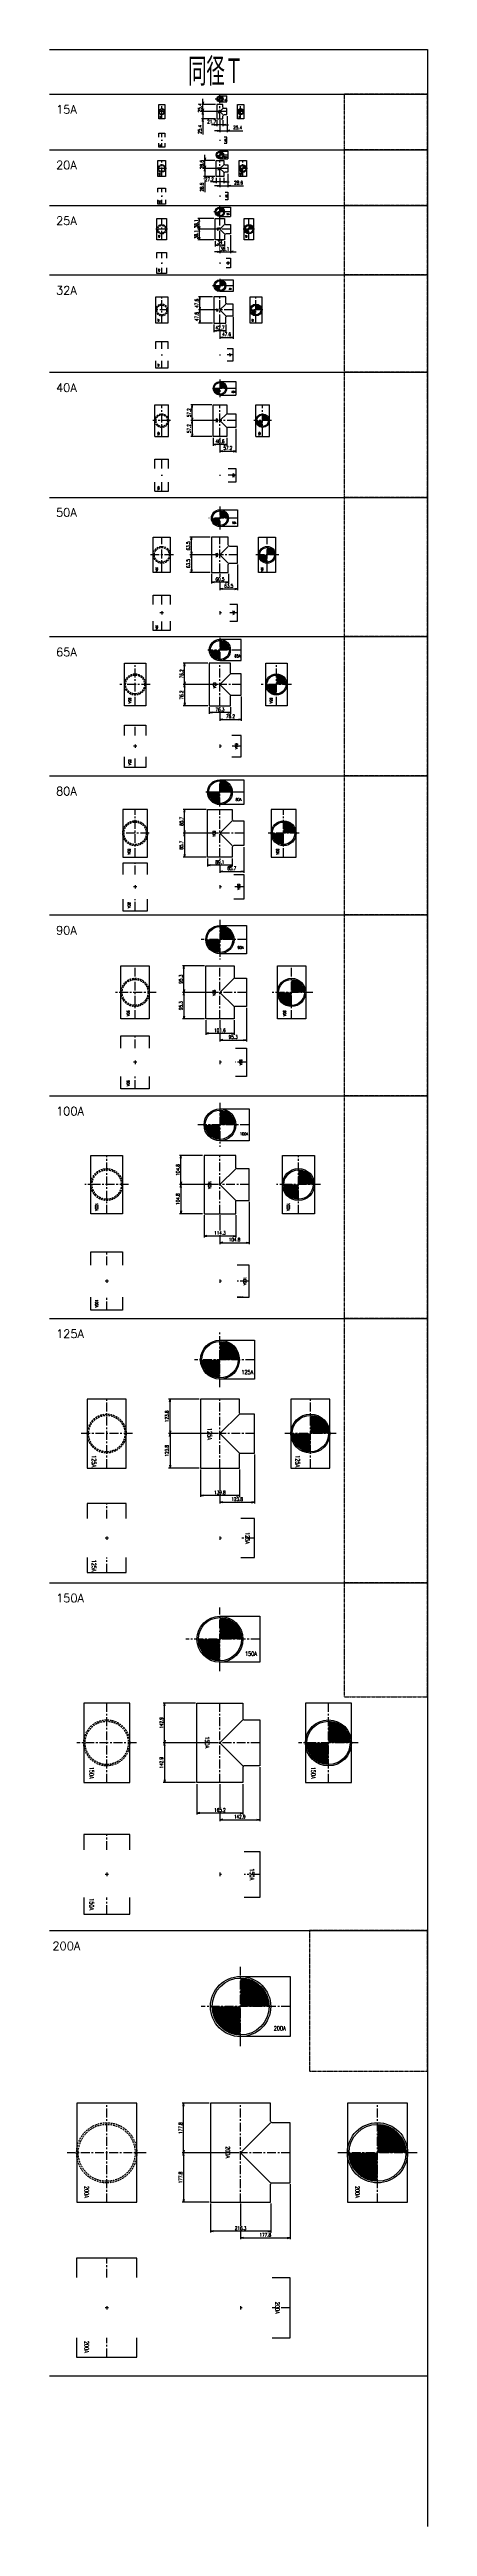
# Model space of a CAD drawing. Header units: millimetres. Extents: x 2090 to 42062, y -14812 to 2738.
# Drawn here: x 6967 to 8325, y -7094 to 1808 of the extents above; entities that cross this region are included whole.
import ezdxf

# ---------------------------------------------------------------- set-up
doc = ezdxf.new("R2010")
doc.units = ezdxf.units.MM
doc.header["$PDMODE"] = 35
for name, pattern in [('CENTER', [50.8, 31.75, -6.35, 6.35, -6.35]), ('CENTER2', [1.125, 0.75, -0.125, 0.125, -0.125]), ('HIDDEN', [9.525, 6.35, -3.175])]:
    doc.linetypes.add(name, pattern=pattern)
for name, color, linetype in [('#配管（SUS)', 220, 'Continuous'), ('DIM', 1, 'Continuous'), ('skeleton', 7, 'Continuous')]:
    doc.layers.add(name, color=color, linetype=linetype)
doc.styles.add('kpk', font='romans.shx', dxfattribs={"width": 0.7, "bigfont": 'extfont2.shx'})
doc.styles.get("Standard").update_dxf_attribs({"font": 'romans.shx', "bigfont": 'extfont.shx'})
doc.dimstyles.new('1／5～KPK', dxfattribs={"dimscale": 5, "dimtxt": 2.5, "dimasz": 2, "dimexe": 1, "dimexo": 1, "dimgap": 1, "dimtad": 3, "dimdsep": 46, "dimtxsty": 'kpk', "dimblk": 'OPEN', "dimcen": 2.5, "dimclrd": 9, "dimclre": 9, "dimclrt": 4, "dimadec": 1, "dimazin": 2, "dimtfac": 1, "dimtmove": 0, "dimatfit": 2, "dimldrblk": 'OPEN', "dimfxl": 1, "dimtfill": 1, "dimlwd": -1, "dimlwe": -1, "dimarcsym": 1})

# ---------------------------------------------------------------- blocks, each defined once
blk = doc.blocks.new('_Open')
at = {"color": 0, "linetype": 'ByBlock', "lineweight": -2}
for p, q in [((-1, 0.17), (0, 0)), ((-1, -0.17), (0, 0)), ((0, 0), (-1, 0))]:
    blk.add_line(p, q, dxfattribs=at)
blk = doc.blocks.new('*D205')
at = {"layer": 'Defpoints', "color": 0, "linetype": 'ByBlock', "transparency": 16777216}
for p in [(7568.4, 1609.9), (7579.3, 1584.5)]:
    blk.add_point(p, dxfattribs=at)
at = {"layer": 'DIM', "color": 9, "transparency": 16777216}
for p, q in [((7563.4, 1609.9), (7513, 1609.9)), ((7518, 1619.9), (7518, 1629.9)), ((7574.3, 1584.5), (7513, 1584.5)), ((7518, 1574.5), (7518, 1564.5))]:
    blk.add_line(p, q, dxfattribs=at)
at = {"layer": 'DIM', "color": 4, "linetype": 'ByBlock', "transparency": 16777216, "insert": (7506.8, 1597.9), "char_height": 12.5, "attachment_point": 5, "rotation": 90, "style": 'kpk', "bg_fill": 3, "box_fill_scale": 1.1, "bg_fill_color": 256, "bg_fill_true_color": 13158600, "bg_fill_transparency": 0}
blk.add_mtext('25.4', dxfattribs=at)
at = {"layer": 'Defpoints', "color": 0, "linetype": 'ByBlock', "transparency": 16777216}
blk.add_point((7518, 1609.9), dxfattribs=at)
at = {"layer": 'DIM', "color": 9, "transparency": 16777216}
blk.add_line((7518, 1584.5), (7518, 1609.9), dxfattribs=at)
at = {"layer": 'DIM', "color": 9, "linetype": 'ByBlock', "transparency": 16777216, "xscale": 10, "yscale": 10, "zscale": 10}
for p, rotation in [((7518, 1609.9), 270), ((7518, 1584.5), 90)]:
    blk.add_blockref('_Open', p, dxfattribs=dict(at, rotation=rotation))
blk = doc.blocks.new('*D206')
at = {"layer": 'Defpoints', "color": 0, "linetype": 'ByBlock', "transparency": 16777216}
for p in [(7568.4, 1559.1), (7579.3, 1584.5)]:
    blk.add_point(p, dxfattribs=at)
at = {"layer": 'DIM', "color": 9, "transparency": 16777216}
for p, q in [((7518, 1594.5), (7518, 1604.5)), ((7574.3, 1584.5), (7513, 1584.5)), ((7563.4, 1559.1), (7513, 1559.1)), ((7518, 1584.5), (7518, 1559.1)), ((7518, 1549.1), (7518, 1502))]:
    blk.add_line(p, q, dxfattribs=at)
at = {"layer": 'DIM', "color": 9, "linetype": 'ByBlock', "transparency": 16777216, "xscale": 10, "yscale": 10, "zscale": 10}
for p, rotation in [((7518, 1584.5), 270), ((7518, 1559.1), 90)]:
    blk.add_blockref('_Open', p, dxfattribs=dict(at, rotation=rotation))
at = {"layer": 'DIM', "color": 4, "linetype": 'ByBlock', "transparency": 16777216, "insert": (7506.8, 1520.5), "char_height": 12.5, "attachment_point": 5, "rotation": 90, "style": 'kpk', "bg_fill": 3, "box_fill_scale": 1.1, "bg_fill_color": 256, "bg_fill_true_color": 13158600, "bg_fill_transparency": 0}
blk.add_mtext('25.4', dxfattribs=at)
at = {"layer": 'Defpoints', "color": 0, "linetype": 'ByBlock', "transparency": 16777216}
blk.add_point((7518, 1559.1), dxfattribs=at)
blk = doc.blocks.new('*D207')
at = {"layer": 'Defpoints', "color": 0, "linetype": 'ByBlock', "transparency": 16777216}
blk.add_point((7579.3, 1559.1), dxfattribs=at)
at = {"layer": 'DIM', "color": 9, "transparency": 16777216}
for p, q in [((7569.3, 1516), (7559.3, 1516)), ((7579.3, 1554.1), (7579.3, 1511)), ((7579.3, 1516), (7604.7, 1516)), ((7604.7, 1568.6), (7604.7, 1511)), ((7614.7, 1516), (7661.7, 1516))]:
    blk.add_line(p, q, dxfattribs=at)
at = {"layer": 'DIM', "color": 9, "linetype": 'ByBlock', "transparency": 16777216, "xscale": 10, "yscale": 10, "zscale": 10}
blk.add_blockref('_Open', (7579.3, 1516), dxfattribs=at)
at = {"layer": 'DIM', "color": 9, "linetype": 'ByBlock', "transparency": 16777216, "xscale": 10, "yscale": 10, "zscale": 10, "rotation": 180}
blk.add_blockref('_Open', (7604.7, 1516), dxfattribs=at)
at = {"layer": 'DIM', "color": 4, "linetype": 'ByBlock', "transparency": 16777216, "insert": (7643.2, 1527.2), "char_height": 12.5, "attachment_point": 5, "style": 'kpk', "bg_fill": 3, "box_fill_scale": 1.1, "bg_fill_color": 256, "bg_fill_true_color": 13158600, "bg_fill_transparency": 0}
blk.add_mtext('25.4', dxfattribs=at)
at = {"layer": 'Defpoints', "color": 0, "linetype": 'ByBlock', "transparency": 16777216}
for p in [(7604.7, 1573.6), (7604.7, 1516)]:
    blk.add_point(p, dxfattribs=at)
blk = doc.blocks.new('*D208')
at = {"layer": 'DIM', "color": 9, "transparency": 16777216}
for p, q in [((7558.4, 1537), (7548.4, 1537)), ((7568.4, 1554.1), (7568.4, 1532)), ((7590.1, 1554.1), (7590.1, 1532)), ((7600.1, 1537), (7610.1, 1537))]:
    blk.add_line(p, q, dxfattribs=at)
at = {"layer": 'DIM', "color": 4, "linetype": 'ByBlock', "transparency": 16777216, "insert": (7549.6, 1548.3), "char_height": 12.5, "attachment_point": 5, "style": 'kpk', "bg_fill": 3, "box_fill_scale": 1.1, "bg_fill_color": 256, "bg_fill_true_color": 13158600, "bg_fill_transparency": 0}
blk.add_mtext('21.7', dxfattribs=at)
at = {"layer": 'Defpoints', "color": 0, "linetype": 'ByBlock', "transparency": 16777216}
for p in [(7568.4, 1559.1), (7568.4, 1537), (7590.1, 1559.1)]:
    blk.add_point(p, dxfattribs=at)
at = {"layer": 'DIM', "color": 9, "transparency": 16777216}
blk.add_line((7590.1, 1537), (7568.4, 1537), dxfattribs=at)
at = {"layer": 'DIM', "color": 9, "linetype": 'ByBlock', "transparency": 16777216, "xscale": 10, "yscale": 10, "zscale": 10}
blk.add_blockref('_Open', (7568.4, 1537), dxfattribs=at)
at = {"layer": 'DIM', "color": 9, "linetype": 'ByBlock', "transparency": 16777216, "xscale": 10, "yscale": 10, "zscale": 10, "rotation": 180}
blk.add_blockref('_Open', (7590.1, 1537), dxfattribs=at)
blk = doc.blocks.new('*D209')
at = {"layer": 'Defpoints', "color": 0, "linetype": 'ByBlock', "transparency": 16777216}
blk.add_point((7579.3, 1380), dxfattribs=at)
at = {"layer": 'DIM', "color": 9, "transparency": 16777216}
for p, q in [((7525.6, 1418.6), (7525.6, 1428.6)), ((7560.7, 1408.6), (7520.6, 1408.6)), ((7574.3, 1380), (7520.6, 1380)), ((7525.6, 1380), (7525.6, 1408.6)), ((7525.6, 1370), (7525.6, 1360))]:
    blk.add_line(p, q, dxfattribs=at)
at = {"layer": 'DIM', "color": 9, "linetype": 'ByBlock', "transparency": 16777216, "xscale": 10, "yscale": 10, "zscale": 10}
for p, rotation in [((7525.6, 1408.6), 270), ((7525.6, 1380), 90)]:
    blk.add_blockref('_Open', p, dxfattribs=dict(at, rotation=rotation))
at = {"layer": 'DIM', "color": 4, "linetype": 'ByBlock', "transparency": 16777216, "insert": (7514.3, 1394.3), "char_height": 12.5, "attachment_point": 5, "rotation": 90, "style": 'kpk', "bg_fill": 3, "box_fill_scale": 1.1, "bg_fill_color": 256, "bg_fill_true_color": 13158600, "bg_fill_transparency": 0}
blk.add_mtext('28.6', dxfattribs=at)
at = {"layer": 'Defpoints', "color": 0, "linetype": 'ByBlock', "transparency": 16777216}
for p in [(7525.6, 1408.6), (7565.7, 1408.6)]:
    blk.add_point(p, dxfattribs=at)
blk = doc.blocks.new('*D210')
at = {"layer": 'Defpoints', "color": 0, "linetype": 'ByBlock', "transparency": 16777216}
blk.add_point((7579.3, 1380), dxfattribs=at)
at = {"layer": 'DIM', "color": 9, "transparency": 16777216}
for p, q in [((7574.3, 1380), (7520.6, 1380)), ((7560.7, 1351.4), (7520.6, 1351.4)), ((7525.6, 1390), (7525.6, 1400)), ((7525.6, 1380), (7525.6, 1351.4)), ((7525.6, 1341.4), (7525.6, 1294.7))]:
    blk.add_line(p, q, dxfattribs=at)
at = {"layer": 'DIM', "color": 9, "linetype": 'ByBlock', "transparency": 16777216, "xscale": 10, "yscale": 10, "zscale": 10}
for p, rotation in [((7525.6, 1380), 270), ((7525.6, 1351.4), 90)]:
    blk.add_blockref('_Open', p, dxfattribs=dict(at, rotation=rotation))
at = {"layer": 'DIM', "color": 4, "linetype": 'ByBlock', "transparency": 16777216, "insert": (7514.3, 1313), "char_height": 12.5, "attachment_point": 5, "rotation": 90, "style": 'kpk', "bg_fill": 3, "box_fill_scale": 1.1, "bg_fill_color": 256, "bg_fill_true_color": 13158600, "bg_fill_transparency": 0}
blk.add_mtext('28.6', dxfattribs=at)
at = {"layer": 'Defpoints', "color": 0, "linetype": 'ByBlock', "transparency": 16777216}
for p in [(7525.6, 1351.4), (7565.7, 1351.4)]:
    blk.add_point(p, dxfattribs=at)
blk = doc.blocks.new('*D211')
at = {"layer": 'Defpoints', "color": 0, "linetype": 'ByBlock', "transparency": 16777216}
blk.add_point((7579.3, 1351.4), dxfattribs=at)
at = {"layer": 'DIM', "color": 9, "transparency": 16777216}
for p, q in [((7579.3, 1346.4), (7579.3, 1312.7)), ((7607.9, 1361.4), (7607.9, 1312.7)), ((7569.3, 1317.7), (7559.3, 1317.7)), ((7579.3, 1317.7), (7607.9, 1317.7)), ((7617.9, 1317.7), (7664.5, 1317.7))]:
    blk.add_line(p, q, dxfattribs=at)
at = {"layer": 'DIM', "color": 9, "linetype": 'ByBlock', "transparency": 16777216, "xscale": 10, "yscale": 10, "zscale": 10}
blk.add_blockref('_Open', (7579.3, 1317.7), dxfattribs=at)
at = {"layer": 'DIM', "color": 9, "linetype": 'ByBlock', "transparency": 16777216, "xscale": 10, "yscale": 10, "zscale": 10, "rotation": 180}
blk.add_blockref('_Open', (7607.9, 1317.7), dxfattribs=at)
at = {"layer": 'DIM', "color": 4, "linetype": 'ByBlock', "transparency": 16777216, "insert": (7646.2, 1328.9), "char_height": 12.5, "attachment_point": 5, "style": 'kpk', "bg_fill": 3, "box_fill_scale": 1.1, "bg_fill_color": 256, "bg_fill_true_color": 13158600, "bg_fill_transparency": 0}
blk.add_mtext('28.6', dxfattribs=at)
at = {"layer": 'Defpoints', "color": 0, "linetype": 'ByBlock', "transparency": 16777216}
for p in [(7607.9, 1366.4), (7607.9, 1317.7)]:
    blk.add_point(p, dxfattribs=at)
blk = doc.blocks.new('*D212')
at = {"layer": 'DIM', "color": 9, "transparency": 16777216}
for p, q in [((7565.7, 1346.4), (7565.7, 1327.1)), ((7592.9, 1346.4), (7592.9, 1327.1)), ((7555.7, 1332.1), (7545.7, 1332.1)), ((7602.9, 1332.1), (7612.9, 1332.1))]:
    blk.add_line(p, q, dxfattribs=at)
at = {"layer": 'DIM', "color": 4, "linetype": 'ByBlock', "transparency": 16777216, "insert": (7541.3, 1341), "char_height": 12.5, "attachment_point": 5, "style": 'kpk', "bg_fill": 3, "box_fill_scale": 1.1, "bg_fill_color": 256, "bg_fill_true_color": 13158600, "bg_fill_transparency": 0}
blk.add_mtext('27.2', dxfattribs=at)
at = {"layer": 'Defpoints', "color": 0, "linetype": 'ByBlock', "transparency": 16777216}
for p in [(7565.7, 1351.4), (7592.9, 1351.4), (7565.7, 1332.1)]:
    blk.add_point(p, dxfattribs=at)
at = {"layer": 'DIM', "color": 9, "transparency": 16777216}
blk.add_line((7592.9, 1332.1), (7565.7, 1332.1), dxfattribs=at)
at = {"layer": 'DIM', "color": 9, "linetype": 'ByBlock', "transparency": 16777216, "xscale": 10, "yscale": 10, "zscale": 10}
blk.add_blockref('_Open', (7565.7, 1332.1), dxfattribs=at)
at = {"layer": 'DIM', "color": 9, "linetype": 'ByBlock', "transparency": 16777216, "xscale": 10, "yscale": 10, "zscale": 10, "rotation": 180}
blk.add_blockref('_Open', (7592.9, 1332.1), dxfattribs=at)
blk = doc.blocks.new('*D213')
at = {"layer": 'Defpoints', "color": 0, "linetype": 'ByBlock', "transparency": 16777216}
for p in [(7562.3, 1200), (7579.3, 1161.9)]:
    blk.add_point(p, dxfattribs=at)
at = {"layer": 'DIM', "color": 9, "transparency": 16777216}
for p, q in [((7557.3, 1200), (7499.9, 1200)), ((7574.3, 1161.9), (7499.9, 1161.9)), ((7504.9, 1171.9), (7504.9, 1190))]:
    blk.add_line(p, q, dxfattribs=at)
at = {"layer": 'DIM', "color": 9, "linetype": 'ByBlock', "transparency": 16777216, "xscale": 10, "yscale": 10, "zscale": 10}
for p, rotation in [((7504.9, 1200), 90), ((7504.9, 1161.9), 270)]:
    blk.add_blockref('_Open', p, dxfattribs=dict(at, rotation=rotation))
at = {"layer": 'DIM', "color": 4, "linetype": 'ByBlock', "transparency": 16777216, "insert": (7493.7, 1181), "char_height": 12.5, "attachment_point": 5, "rotation": 90, "style": 'kpk', "bg_fill": 3, "box_fill_scale": 1.1, "bg_fill_color": 256, "bg_fill_true_color": 13158600, "bg_fill_transparency": 0}
blk.add_mtext('38.1', dxfattribs=at)
at = {"layer": 'Defpoints', "color": 0, "linetype": 'ByBlock', "transparency": 16777216}
blk.add_point((7504.9, 1200), dxfattribs=at)
blk = doc.blocks.new('*D214')
at = {"layer": 'Defpoints', "color": 0, "linetype": 'ByBlock', "transparency": 16777216}
for p in [(7579.3, 1161.9), (7562.3, 1123.8)]:
    blk.add_point(p, dxfattribs=at)
at = {"layer": 'DIM', "color": 9, "transparency": 16777216}
for p, q in [((7574.3, 1161.9), (7499.9, 1161.9)), ((7557.3, 1123.8), (7499.9, 1123.8)), ((7504.9, 1151.9), (7504.9, 1133.8))]:
    blk.add_line(p, q, dxfattribs=at)
at = {"layer": 'DIM', "color": 9, "linetype": 'ByBlock', "transparency": 16777216, "xscale": 10, "yscale": 10, "zscale": 10}
for p, rotation in [((7504.9, 1161.9), 90), ((7504.9, 1123.8), 270)]:
    blk.add_blockref('_Open', p, dxfattribs=dict(at, rotation=rotation))
at = {"layer": 'DIM', "color": 4, "linetype": 'ByBlock', "transparency": 16777216, "insert": (7493.7, 1142.9), "char_height": 12.5, "attachment_point": 5, "rotation": 90, "style": 'kpk', "bg_fill": 3, "box_fill_scale": 1.1, "bg_fill_color": 256, "bg_fill_true_color": 13158600, "bg_fill_transparency": 0}
blk.add_mtext('38.1', dxfattribs=at)
at = {"layer": 'Defpoints', "color": 0, "linetype": 'ByBlock', "transparency": 16777216}
blk.add_point((7504.9, 1123.8), dxfattribs=at)
blk = doc.blocks.new('*D215')
at = {"layer": 'Defpoints', "color": 0, "linetype": 'ByBlock', "transparency": 16777216}
blk.add_point((7617.4, 1144.9), dxfattribs=at)
at = {"layer": 'DIM', "color": 9, "transparency": 16777216}
for p, q in [((7569.3, 1080.9), (7559.3, 1080.9)), ((7579.3, 1118.8), (7579.3, 1075.9)), ((7617.4, 1139.9), (7617.4, 1075.9)), ((7627.4, 1080.9), (7637.4, 1080.9))]:
    blk.add_line(p, q, dxfattribs=at)
at = {"layer": 'DIM', "color": 4, "linetype": 'ByBlock', "transparency": 16777216, "insert": (7596.4, 1090.8), "char_height": 12.5, "attachment_point": 5, "style": 'kpk', "bg_fill": 3, "box_fill_scale": 1.1, "bg_fill_color": 256, "bg_fill_true_color": 13158600, "bg_fill_transparency": 0}
blk.add_mtext('38.1', dxfattribs=at)
at = {"layer": 'Defpoints', "color": 0, "linetype": 'ByBlock', "transparency": 16777216}
for p in [(7579.3, 1123.8), (7617.4, 1080.9)]:
    blk.add_point(p, dxfattribs=at)
at = {"layer": 'DIM', "color": 9, "transparency": 16777216}
blk.add_line((7579.3, 1080.9), (7617.4, 1080.9), dxfattribs=at)
at = {"layer": 'DIM', "color": 9, "linetype": 'ByBlock', "transparency": 16777216, "xscale": 10, "yscale": 10, "zscale": 10}
blk.add_blockref('_Open', (7579.3, 1080.9), dxfattribs=at)
at = {"layer": 'DIM', "color": 9, "linetype": 'ByBlock', "transparency": 16777216, "xscale": 10, "yscale": 10, "zscale": 10, "rotation": 180}
blk.add_blockref('_Open', (7617.4, 1080.9), dxfattribs=at)
blk = doc.blocks.new('*D216')
at = {"layer": 'DIM', "color": 9, "transparency": 16777216}
for p, q in [((7562.3, 1118.8), (7562.3, 1099.2)), ((7586.3, 1104.2), (7572.3, 1104.2)), ((7596.3, 1118.8), (7596.3, 1099.2))]:
    blk.add_line(p, q, dxfattribs=at)
at = {"layer": 'DIM', "color": 9, "linetype": 'ByBlock', "transparency": 16777216, "xscale": 10, "yscale": 10, "zscale": 10, "rotation": 180}
blk.add_blockref('_Open', (7562.3, 1104.2), dxfattribs=at)
at = {"layer": 'DIM', "color": 9, "linetype": 'ByBlock', "transparency": 16777216, "xscale": 10, "yscale": 10, "zscale": 10}
blk.add_blockref('_Open', (7596.3, 1104.2), dxfattribs=at)
at = {"layer": 'DIM', "color": 4, "linetype": 'ByBlock', "transparency": 16777216, "insert": (7579.3, 1115.4), "char_height": 12.5, "attachment_point": 5, "style": 'kpk', "bg_fill": 3, "box_fill_scale": 1.1, "bg_fill_color": 256, "bg_fill_true_color": 13158600, "bg_fill_transparency": 0}
blk.add_mtext('34', dxfattribs=at)
at = {"layer": 'Defpoints', "color": 0, "linetype": 'ByBlock', "transparency": 16777216}
for p in [(7562.3, 1123.8), (7562.3, 1104.2), (7596.3, 1123.8)]:
    blk.add_point(p, dxfattribs=at)
blk = doc.blocks.new('*D217')
at = {"layer": 'Defpoints', "color": 0, "linetype": 'ByBlock', "transparency": 16777216}
blk.add_point((7626.9, 851.5), dxfattribs=at)
at = {"layer": 'DIM', "color": 9, "transparency": 16777216}
for p, q in [((7579.3, 819), (7579.3, 767.6)), ((7626.9, 846.5), (7626.9, 767.6)), ((7589.3, 772.6), (7616.9, 772.6))]:
    blk.add_line(p, q, dxfattribs=at)
at = {"layer": 'DIM', "color": 9, "linetype": 'ByBlock', "transparency": 16777216, "xscale": 10, "yscale": 10, "zscale": 10, "rotation": 180}
blk.add_blockref('_Open', (7579.3, 772.6), dxfattribs=at)
at = {"layer": 'DIM', "color": 9, "linetype": 'ByBlock', "transparency": 16777216, "xscale": 10, "yscale": 10, "zscale": 10}
blk.add_blockref('_Open', (7626.9, 772.6), dxfattribs=at)
at = {"layer": 'DIM', "color": 4, "linetype": 'ByBlock', "transparency": 16777216, "insert": (7603.1, 783.9), "char_height": 12.5, "attachment_point": 5, "style": 'kpk', "bg_fill": 3, "box_fill_scale": 1.1, "bg_fill_color": 256, "bg_fill_true_color": 13158600, "bg_fill_transparency": 0}
blk.add_mtext('47.6', dxfattribs=at)
at = {"layer": 'Defpoints', "color": 0, "linetype": 'ByBlock', "transparency": 16777216}
for p in [(7579.3, 824), (7626.9, 772.6)]:
    blk.add_point(p, dxfattribs=at)
blk = doc.blocks.new('*D218')
at = {"layer": 'DIM', "color": 9, "transparency": 16777216}
for p, q in [((7557.9, 819), (7557.9, 791.6)), ((7600.6, 819), (7600.6, 791.6)), ((7590.6, 796.6), (7567.9, 796.6))]:
    blk.add_line(p, q, dxfattribs=at)
at = {"layer": 'DIM', "color": 9, "linetype": 'ByBlock', "transparency": 16777216, "xscale": 10, "yscale": 10, "zscale": 10, "rotation": 180}
blk.add_blockref('_Open', (7557.9, 796.6), dxfattribs=at)
at = {"layer": 'DIM', "color": 9, "linetype": 'ByBlock', "transparency": 16777216, "xscale": 10, "yscale": 10, "zscale": 10}
blk.add_blockref('_Open', (7600.6, 796.6), dxfattribs=at)
at = {"layer": 'DIM', "color": 4, "linetype": 'ByBlock', "transparency": 16777216, "insert": (7579.3, 807.9), "char_height": 12.5, "attachment_point": 5, "style": 'kpk', "bg_fill": 3, "box_fill_scale": 1.1, "bg_fill_color": 256, "bg_fill_true_color": 13158600, "bg_fill_transparency": 0}
blk.add_mtext('42.7', dxfattribs=at)
at = {"layer": 'Defpoints', "color": 0, "linetype": 'ByBlock', "transparency": 16777216}
for p in [(7557.9, 824), (7600.6, 824), (7557.9, 796.6)]:
    blk.add_point(p, dxfattribs=at)
blk = doc.blocks.new('*D219')
at = {"layer": 'Defpoints', "color": 0, "linetype": 'ByBlock', "transparency": 16777216}
for p in [(7557.9, 824), (7579.3, 871.6)]:
    blk.add_point(p, dxfattribs=at)
at = {"layer": 'DIM', "color": 9, "transparency": 16777216}
for p, q in [((7574.3, 871.6), (7502.1, 871.6)), ((7552.9, 824), (7502.1, 824)), ((7507.1, 861.6), (7507.1, 834))]:
    blk.add_line(p, q, dxfattribs=at)
at = {"layer": 'DIM', "color": 9, "linetype": 'ByBlock', "transparency": 16777216, "xscale": 10, "yscale": 10, "zscale": 10}
for p, rotation in [((7507.1, 871.6), 90), ((7507.1, 824), 270)]:
    blk.add_blockref('_Open', p, dxfattribs=dict(at, rotation=rotation))
at = {"layer": 'DIM', "color": 4, "linetype": 'ByBlock', "transparency": 16777216, "insert": (7495.8, 847.8), "char_height": 12.5, "attachment_point": 5, "rotation": 90, "style": 'kpk', "bg_fill": 3, "box_fill_scale": 1.1, "bg_fill_color": 256, "bg_fill_true_color": 13158600, "bg_fill_transparency": 0}
blk.add_mtext('47.6', dxfattribs=at)
at = {"layer": 'Defpoints', "color": 0, "linetype": 'ByBlock', "transparency": 16777216}
blk.add_point((7507.1, 824), dxfattribs=at)
blk = doc.blocks.new('*D220')
at = {"layer": 'Defpoints', "color": 0, "linetype": 'ByBlock', "transparency": 16777216}
for p in [(7557.9, 919.2), (7579.3, 871.6)]:
    blk.add_point(p, dxfattribs=at)
at = {"layer": 'DIM', "color": 9, "transparency": 16777216}
for p, q in [((7552.9, 919.2), (7502.1, 919.2)), ((7507.1, 881.6), (7507.1, 909.2)), ((7574.3, 871.6), (7502.1, 871.6))]:
    blk.add_line(p, q, dxfattribs=at)
at = {"layer": 'DIM', "color": 9, "linetype": 'ByBlock', "transparency": 16777216, "xscale": 10, "yscale": 10, "zscale": 10}
for p, rotation in [((7507.1, 919.2), 90), ((7507.1, 871.6), 270)]:
    blk.add_blockref('_Open', p, dxfattribs=dict(at, rotation=rotation))
at = {"layer": 'DIM', "color": 4, "linetype": 'ByBlock', "transparency": 16777216, "insert": (7495.8, 895.4), "char_height": 12.5, "attachment_point": 5, "rotation": 90, "style": 'kpk', "bg_fill": 3, "box_fill_scale": 1.1, "bg_fill_color": 256, "bg_fill_true_color": 13158600, "bg_fill_transparency": 0}
blk.add_mtext('47.6', dxfattribs=at)
at = {"layer": 'Defpoints', "color": 0, "linetype": 'ByBlock', "transparency": 16777216}
blk.add_point((7507.1, 919.2), dxfattribs=at)
blk = doc.blocks.new('*D221')
at = {"layer": 'Defpoints', "color": 0, "linetype": 'ByBlock', "transparency": 16777216}
for p in [(7555, 531), (7579.3, 473.8)]:
    blk.add_point(p, dxfattribs=at)
at = {"layer": 'DIM', "color": 9, "transparency": 16777216}
for p, q in [((7550, 531), (7474.4, 531)), ((7574.3, 473.8), (7474.4, 473.8)), ((7479.4, 483.8), (7479.4, 521))]:
    blk.add_line(p, q, dxfattribs=at)
at = {"layer": 'DIM', "color": 9, "linetype": 'ByBlock', "transparency": 16777216, "xscale": 10, "yscale": 10, "zscale": 10}
for p, rotation in [((7479.4, 531), 90), ((7479.4, 473.8), 270)]:
    blk.add_blockref('_Open', p, dxfattribs=dict(at, rotation=rotation))
at = {"layer": 'DIM', "color": 4, "linetype": 'ByBlock', "transparency": 16777216, "insert": (7468.2, 502.4), "char_height": 12.5, "attachment_point": 5, "rotation": 90, "style": 'kpk', "bg_fill": 3, "box_fill_scale": 1.1, "bg_fill_color": 256, "bg_fill_true_color": 13158600, "bg_fill_transparency": 0}
blk.add_mtext('57.2', dxfattribs=at)
at = {"layer": 'Defpoints', "color": 0, "linetype": 'ByBlock', "transparency": 16777216}
blk.add_point((7479.4, 531), dxfattribs=at)
blk = doc.blocks.new('*D222')
at = {"layer": 'Defpoints', "color": 0, "linetype": 'ByBlock', "transparency": 16777216}
for p in [(7579.3, 473.8), (7555, 416.6)]:
    blk.add_point(p, dxfattribs=at)
at = {"layer": 'DIM', "color": 9, "transparency": 16777216}
for p, q in [((7574.3, 473.8), (7474.4, 473.8)), ((7479.4, 463.8), (7479.4, 426.6)), ((7550, 416.6), (7474.4, 416.6))]:
    blk.add_line(p, q, dxfattribs=at)
at = {"layer": 'DIM', "color": 9, "linetype": 'ByBlock', "transparency": 16777216, "xscale": 10, "yscale": 10, "zscale": 10}
for p, rotation in [((7479.4, 473.8), 90), ((7479.4, 416.6), 270)]:
    blk.add_blockref('_Open', p, dxfattribs=dict(at, rotation=rotation))
at = {"layer": 'DIM', "color": 4, "linetype": 'ByBlock', "transparency": 16777216, "insert": (7468.2, 445.2), "char_height": 12.5, "attachment_point": 5, "rotation": 90, "style": 'kpk', "bg_fill": 3, "box_fill_scale": 1.1, "bg_fill_color": 256, "bg_fill_true_color": 13158600, "bg_fill_transparency": 0}
blk.add_mtext('57.2', dxfattribs=at)
at = {"layer": 'Defpoints', "color": 0, "linetype": 'ByBlock', "transparency": 16777216}
blk.add_point((7479.4, 416.6), dxfattribs=at)
blk = doc.blocks.new('*D223')
at = {"layer": 'Defpoints', "color": 0, "linetype": 'ByBlock', "transparency": 16777216}
blk.add_point((7636.5, 449.5), dxfattribs=at)
at = {"layer": 'DIM', "color": 9, "transparency": 16777216}
for p, q in [((7579.3, 411.6), (7579.3, 359)), ((7589.3, 364), (7626.5, 364)), ((7636.5, 444.5), (7636.5, 359))]:
    blk.add_line(p, q, dxfattribs=at)
at = {"layer": 'DIM', "color": 9, "linetype": 'ByBlock', "transparency": 16777216, "xscale": 10, "yscale": 10, "zscale": 10, "rotation": 180}
blk.add_blockref('_Open', (7579.3, 364), dxfattribs=at)
at = {"layer": 'DIM', "color": 9, "linetype": 'ByBlock', "transparency": 16777216, "xscale": 10, "yscale": 10, "zscale": 10}
blk.add_blockref('_Open', (7636.5, 364), dxfattribs=at)
at = {"layer": 'DIM', "color": 4, "linetype": 'ByBlock', "transparency": 16777216, "insert": (7607.9, 375.3), "char_height": 12.5, "attachment_point": 5, "style": 'kpk', "bg_fill": 3, "box_fill_scale": 1.1, "bg_fill_color": 256, "bg_fill_true_color": 13158600, "bg_fill_transparency": 0}
blk.add_mtext('57.2', dxfattribs=at)
at = {"layer": 'Defpoints', "color": 0, "linetype": 'ByBlock', "transparency": 16777216}
for p in [(7579.3, 416.6), (7636.5, 364)]:
    blk.add_point(p, dxfattribs=at)
blk = doc.blocks.new('*D224')
at = {"layer": 'DIM', "color": 9, "transparency": 16777216}
for p, q in [((7555, 411.6), (7555, 383)), ((7593.6, 388), (7565, 388)), ((7603.6, 411.6), (7603.6, 383))]:
    blk.add_line(p, q, dxfattribs=at)
at = {"layer": 'DIM', "color": 9, "linetype": 'ByBlock', "transparency": 16777216, "xscale": 10, "yscale": 10, "zscale": 10, "rotation": 180}
blk.add_blockref('_Open', (7555, 388), dxfattribs=at)
at = {"layer": 'DIM', "color": 9, "linetype": 'ByBlock', "transparency": 16777216, "xscale": 10, "yscale": 10, "zscale": 10}
blk.add_blockref('_Open', (7603.6, 388), dxfattribs=at)
at = {"layer": 'DIM', "color": 4, "linetype": 'ByBlock', "transparency": 16777216, "insert": (7579.3, 399.3), "char_height": 12.5, "attachment_point": 5, "style": 'kpk', "bg_fill": 3, "box_fill_scale": 1.1, "bg_fill_color": 256, "bg_fill_true_color": 13158600, "bg_fill_transparency": 0}
blk.add_mtext('48.6', dxfattribs=at)
at = {"layer": 'Defpoints', "color": 0, "linetype": 'ByBlock', "transparency": 16777216}
for p in [(7555, 416.6), (7555, 388), (7603.6, 416.6)]:
    blk.add_point(p, dxfattribs=at)
blk = doc.blocks.new('*D225')
at = {"layer": 'Defpoints', "color": 0, "linetype": 'ByBlock', "transparency": 16777216}
for p in [(7549, -71.6), (7579.3, -8.1)]:
    blk.add_point(p, dxfattribs=at)
at = {"layer": 'DIM', "color": 9, "transparency": 16777216}
for p, q in [((7574.3, -8.1), (7471.5, -8.1)), ((7544, -71.6), (7471.5, -71.6)), ((7476.5, -18.1), (7476.5, -61.6))]:
    blk.add_line(p, q, dxfattribs=at)
at = {"layer": 'DIM', "color": 9, "linetype": 'ByBlock', "transparency": 16777216, "xscale": 10, "yscale": 10, "zscale": 10}
for p, rotation in [((7476.5, -8.1), 90), ((7476.5, -71.6), 270)]:
    blk.add_blockref('_Open', p, dxfattribs=dict(at, rotation=rotation))
at = {"layer": 'DIM', "color": 4, "linetype": 'ByBlock', "transparency": 16777216, "insert": (7465.2, -39.9), "char_height": 12.5, "attachment_point": 5, "rotation": 90, "style": 'kpk', "bg_fill": 3, "box_fill_scale": 1.1, "bg_fill_color": 256, "bg_fill_true_color": 13158600, "bg_fill_transparency": 0}
blk.add_mtext('63.5', dxfattribs=at)
at = {"layer": 'Defpoints', "color": 0, "linetype": 'ByBlock', "transparency": 16777216}
blk.add_point((7476.5, -71.6), dxfattribs=at)
blk = doc.blocks.new('*D226')
at = {"layer": 'Defpoints', "color": 0, "linetype": 'ByBlock', "transparency": 16777216}
for p in [(7549, 55.4), (7579.3, -8.1)]:
    blk.add_point(p, dxfattribs=at)
at = {"layer": 'DIM', "color": 9, "transparency": 16777216}
for p, q in [((7544, 55.4), (7471.5, 55.4)), ((7476.5, 1.9), (7476.5, 45.4)), ((7574.3, -8.1), (7471.5, -8.1))]:
    blk.add_line(p, q, dxfattribs=at)
at = {"layer": 'DIM', "color": 9, "linetype": 'ByBlock', "transparency": 16777216, "xscale": 10, "yscale": 10, "zscale": 10}
for p, rotation in [((7476.5, 55.4), 90), ((7476.5, -8.1), 270)]:
    blk.add_blockref('_Open', p, dxfattribs=dict(at, rotation=rotation))
at = {"layer": 'DIM', "color": 4, "linetype": 'ByBlock', "transparency": 16777216, "insert": (7465.2, 23.6), "char_height": 12.5, "attachment_point": 5, "rotation": 90, "style": 'kpk', "bg_fill": 3, "box_fill_scale": 1.1, "bg_fill_color": 256, "bg_fill_true_color": 13158600, "bg_fill_transparency": 0}
blk.add_mtext('63.5', dxfattribs=at)
at = {"layer": 'Defpoints', "color": 0, "linetype": 'ByBlock', "transparency": 16777216}
blk.add_point((7476.5, 55.4), dxfattribs=at)
blk = doc.blocks.new('*D227')
at = {"layer": 'Defpoints', "color": 0, "linetype": 'ByBlock', "transparency": 16777216}
blk.add_point((7642.8, -38.4), dxfattribs=at)
at = {"layer": 'DIM', "color": 9, "transparency": 16777216}
for p, q in [((7579.3, -76.6), (7579.3, -135.9)), ((7642.8, -43.4), (7642.8, -135.9)), ((7589.3, -130.9), (7632.8, -130.9))]:
    blk.add_line(p, q, dxfattribs=at)
at = {"layer": 'DIM', "color": 9, "linetype": 'ByBlock', "transparency": 16777216, "xscale": 10, "yscale": 10, "zscale": 10, "rotation": 180}
blk.add_blockref('_Open', (7579.3, -130.9), dxfattribs=at)
at = {"layer": 'DIM', "color": 9, "linetype": 'ByBlock', "transparency": 16777216, "xscale": 10, "yscale": 10, "zscale": 10}
blk.add_blockref('_Open', (7642.8, -130.9), dxfattribs=at)
at = {"layer": 'DIM', "color": 4, "linetype": 'ByBlock', "transparency": 16777216, "insert": (7611, -119.6), "char_height": 12.5, "attachment_point": 5, "style": 'kpk', "bg_fill": 3, "box_fill_scale": 1.1, "bg_fill_color": 256, "bg_fill_true_color": 13158600, "bg_fill_transparency": 0}
blk.add_mtext('63.5', dxfattribs=at)
at = {"layer": 'Defpoints', "color": 0, "linetype": 'ByBlock', "transparency": 16777216}
for p in [(7579.3, -71.6), (7642.8, -130.9)]:
    blk.add_point(p, dxfattribs=at)
blk = doc.blocks.new('*D228')
at = {"layer": 'DIM', "color": 9, "transparency": 16777216}
for p, q in [((7549, -76.6), (7549, -111.9)), ((7609.5, -76.6), (7609.5, -111.9)), ((7599.5, -106.9), (7559, -106.9))]:
    blk.add_line(p, q, dxfattribs=at)
at = {"layer": 'DIM', "color": 9, "linetype": 'ByBlock', "transparency": 16777216, "xscale": 10, "yscale": 10, "zscale": 10, "rotation": 180}
blk.add_blockref('_Open', (7549, -106.9), dxfattribs=at)
at = {"layer": 'DIM', "color": 9, "linetype": 'ByBlock', "transparency": 16777216, "xscale": 10, "yscale": 10, "zscale": 10}
blk.add_blockref('_Open', (7609.5, -106.9), dxfattribs=at)
at = {"layer": 'DIM', "color": 4, "linetype": 'ByBlock', "transparency": 16777216, "insert": (7579.3, -95.6), "char_height": 12.5, "attachment_point": 5, "style": 'kpk', "bg_fill": 3, "box_fill_scale": 1.1, "bg_fill_color": 256, "bg_fill_true_color": 13158600, "bg_fill_transparency": 0}
blk.add_mtext('60.5', dxfattribs=at)
at = {"layer": 'Defpoints', "color": 0, "linetype": 'ByBlock', "transparency": 16777216}
for p in [(7549, -71.6), (7609.5, -71.6), (7549, -106.9)]:
    blk.add_point(p, dxfattribs=at)
blk = doc.blocks.new('*D229')
at = {"layer": 'Defpoints', "color": 0, "linetype": 'ByBlock', "transparency": 16777216}
for p in [(7541.1, -398.1), (7579.3, -474.3)]:
    blk.add_point(p, dxfattribs=at)
at = {"layer": 'DIM', "color": 9, "transparency": 16777216}
for p, q in [((7536.1, -398.1), (7447.4, -398.1)), ((7452.4, -464.3), (7452.4, -408.1)), ((7574.3, -474.3), (7447.4, -474.3))]:
    blk.add_line(p, q, dxfattribs=at)
at = {"layer": 'DIM', "color": 9, "linetype": 'ByBlock', "transparency": 16777216, "xscale": 10, "yscale": 10, "zscale": 10}
for p, rotation in [((7452.4, -398.1), 90), ((7452.4, -474.3), 270)]:
    blk.add_blockref('_Open', p, dxfattribs=dict(at, rotation=rotation))
at = {"layer": 'DIM', "color": 4, "linetype": 'ByBlock', "transparency": 16777216, "insert": (7441.1, -436.2), "char_height": 12.5, "attachment_point": 5, "rotation": 90, "style": 'kpk', "bg_fill": 3, "box_fill_scale": 1.1, "bg_fill_color": 256, "bg_fill_true_color": 13158600, "bg_fill_transparency": 0}
blk.add_mtext('76.2', dxfattribs=at)
at = {"layer": 'Defpoints', "color": 0, "linetype": 'ByBlock', "transparency": 16777216}
blk.add_point((7452.4, -398.1), dxfattribs=at)
blk = doc.blocks.new('*D230')
at = {"layer": 'Defpoints', "color": 0, "linetype": 'ByBlock', "transparency": 16777216}
for p in [(7579.3, -474.3), (7541.1, -550.5)]:
    blk.add_point(p, dxfattribs=at)
at = {"layer": 'DIM', "color": 9, "transparency": 16777216}
for p, q in [((7574.3, -474.3), (7447.4, -474.3)), ((7452.4, -484.3), (7452.4, -540.5)), ((7536.1, -550.5), (7447.4, -550.5))]:
    blk.add_line(p, q, dxfattribs=at)
at = {"layer": 'DIM', "color": 9, "linetype": 'ByBlock', "transparency": 16777216, "xscale": 10, "yscale": 10, "zscale": 10}
for p, rotation in [((7452.4, -474.3), 90), ((7452.4, -550.5), 270)]:
    blk.add_blockref('_Open', p, dxfattribs=dict(at, rotation=rotation))
at = {"layer": 'DIM', "color": 4, "linetype": 'ByBlock', "transparency": 16777216, "insert": (7441.1, -512.4), "char_height": 12.5, "attachment_point": 5, "rotation": 90, "style": 'kpk', "bg_fill": 3, "box_fill_scale": 1.1, "bg_fill_color": 256, "bg_fill_true_color": 13158600, "bg_fill_transparency": 0}
blk.add_mtext('76.2', dxfattribs=at)
at = {"layer": 'Defpoints', "color": 0, "linetype": 'ByBlock', "transparency": 16777216}
blk.add_point((7452.4, -550.5), dxfattribs=at)
blk = doc.blocks.new('*D231')
at = {"layer": 'Defpoints', "color": 0, "linetype": 'ByBlock', "transparency": 16777216}
blk.add_point((7655.5, -512.4), dxfattribs=at)
at = {"layer": 'DIM', "color": 9, "transparency": 16777216}
for p, q in [((7655.5, -517.4), (7655.5, -605.1)), ((7579.3, -555.5), (7579.3, -605.1)), ((7589.3, -600.1), (7645.5, -600.1))]:
    blk.add_line(p, q, dxfattribs=at)
at = {"layer": 'DIM', "color": 9, "linetype": 'ByBlock', "transparency": 16777216, "xscale": 10, "yscale": 10, "zscale": 10, "rotation": 180}
blk.add_blockref('_Open', (7579.3, -600.1), dxfattribs=at)
at = {"layer": 'DIM', "color": 9, "linetype": 'ByBlock', "transparency": 16777216, "xscale": 10, "yscale": 10, "zscale": 10}
blk.add_blockref('_Open', (7655.5, -600.1), dxfattribs=at)
at = {"layer": 'DIM', "color": 4, "linetype": 'ByBlock', "transparency": 16777216, "insert": (7617.4, -588.9), "char_height": 12.5, "attachment_point": 5, "style": 'kpk', "bg_fill": 3, "box_fill_scale": 1.1, "bg_fill_color": 256, "bg_fill_true_color": 13158600, "bg_fill_transparency": 0}
blk.add_mtext('76.2', dxfattribs=at)
at = {"layer": 'Defpoints', "color": 0, "linetype": 'ByBlock', "transparency": 16777216}
for p in [(7579.3, -550.5), (7655.5, -600.1)]:
    blk.add_point(p, dxfattribs=at)
blk = doc.blocks.new('*D232')
at = {"layer": 'DIM', "color": 9, "transparency": 16777216}
for p, q in [((7541.1, -555.5), (7541.1, -580.4)), ((7607.4, -575.4), (7551.1, -575.4)), ((7617.4, -555.5), (7617.4, -580.4))]:
    blk.add_line(p, q, dxfattribs=at)
at = {"layer": 'DIM', "color": 9, "linetype": 'ByBlock', "transparency": 16777216, "xscale": 10, "yscale": 10, "zscale": 10, "rotation": 180}
blk.add_blockref('_Open', (7541.1, -575.4), dxfattribs=at)
at = {"layer": 'DIM', "color": 9, "linetype": 'ByBlock', "transparency": 16777216, "xscale": 10, "yscale": 10, "zscale": 10}
blk.add_blockref('_Open', (7617.4, -575.4), dxfattribs=at)
at = {"layer": 'DIM', "color": 4, "linetype": 'ByBlock', "transparency": 16777216, "insert": (7579.3, -564.2), "char_height": 12.5, "attachment_point": 5, "style": 'kpk', "bg_fill": 3, "box_fill_scale": 1.1, "bg_fill_color": 256, "bg_fill_true_color": 13158600, "bg_fill_transparency": 0}
blk.add_mtext('76.3', dxfattribs=at)
at = {"layer": 'Defpoints', "color": 0, "linetype": 'ByBlock', "transparency": 16777216}
for p in [(7541.1, -550.5), (7541.1, -575.4), (7617.4, -550.5)]:
    blk.add_point(p, dxfattribs=at)
blk = doc.blocks.new('*D233')
at = {"layer": 'Defpoints', "color": 0, "linetype": 'ByBlock', "transparency": 16777216}
for p in [(7534.7, -923.3), (7579.3, -1009)]:
    blk.add_point(p, dxfattribs=at)
at = {"layer": 'DIM', "color": 9, "transparency": 16777216}
for p, q in [((7529.7, -923.3), (7447, -923.3)), ((7452, -999), (7452, -933.3)), ((7574.3, -1009), (7447, -1009))]:
    blk.add_line(p, q, dxfattribs=at)
at = {"layer": 'DIM', "color": 9, "linetype": 'ByBlock', "transparency": 16777216, "xscale": 10, "yscale": 10, "zscale": 10}
for p, rotation in [((7452, -923.3), 90), ((7452, -1009), 270)]:
    blk.add_blockref('_Open', p, dxfattribs=dict(at, rotation=rotation))
at = {"layer": 'DIM', "color": 4, "linetype": 'ByBlock', "transparency": 16777216, "insert": (7440.8, -966.1), "char_height": 12.5, "attachment_point": 5, "rotation": 90, "style": 'kpk', "bg_fill": 3, "box_fill_scale": 1.1, "bg_fill_color": 256, "bg_fill_true_color": 13158600, "bg_fill_transparency": 0}
blk.add_mtext('85.7', dxfattribs=at)
at = {"layer": 'Defpoints', "color": 0, "linetype": 'ByBlock', "transparency": 16777216}
blk.add_point((7452, -923.3), dxfattribs=at)
blk = doc.blocks.new('*D234')
at = {"layer": 'Defpoints', "color": 0, "linetype": 'ByBlock', "transparency": 16777216}
for p in [(7579.3, -1009), (7534.7, -1094.7)]:
    blk.add_point(p, dxfattribs=at)
at = {"layer": 'DIM', "color": 9, "transparency": 16777216}
for p, q in [((7574.3, -1009), (7447, -1009)), ((7452, -1019), (7452, -1084.7)), ((7529.7, -1094.7), (7447, -1094.7))]:
    blk.add_line(p, q, dxfattribs=at)
at = {"layer": 'DIM', "color": 9, "linetype": 'ByBlock', "transparency": 16777216, "xscale": 10, "yscale": 10, "zscale": 10}
for p, rotation in [((7452, -1009), 90), ((7452, -1094.7), 270)]:
    blk.add_blockref('_Open', p, dxfattribs=dict(at, rotation=rotation))
at = {"layer": 'DIM', "color": 4, "linetype": 'ByBlock', "transparency": 16777216, "insert": (7440.8, -1051.8), "char_height": 12.5, "attachment_point": 5, "rotation": 90, "style": 'kpk', "bg_fill": 3, "box_fill_scale": 1.1, "bg_fill_color": 256, "bg_fill_true_color": 13158600, "bg_fill_transparency": 0}
blk.add_mtext('85.7', dxfattribs=at)
at = {"layer": 'Defpoints', "color": 0, "linetype": 'ByBlock', "transparency": 16777216}
blk.add_point((7452, -1094.7), dxfattribs=at)
blk = doc.blocks.new('*D235')
at = {"layer": 'DIM', "color": 9, "transparency": 16777216}
for p, q in [((7534.7, -1099.7), (7534.7, -1128.9)), ((7613.8, -1123.9), (7544.7, -1123.9)), ((7623.8, -1099.7), (7623.8, -1128.9))]:
    blk.add_line(p, q, dxfattribs=at)
at = {"layer": 'DIM', "color": 9, "linetype": 'ByBlock', "transparency": 16777216, "xscale": 10, "yscale": 10, "zscale": 10, "rotation": 180}
blk.add_blockref('_Open', (7534.7, -1123.9), dxfattribs=at)
at = {"layer": 'DIM', "color": 9, "linetype": 'ByBlock', "transparency": 16777216, "xscale": 10, "yscale": 10, "zscale": 10}
blk.add_blockref('_Open', (7623.8, -1123.9), dxfattribs=at)
at = {"layer": 'DIM', "color": 4, "linetype": 'ByBlock', "transparency": 16777216, "insert": (7579.3, -1112.7), "char_height": 12.5, "attachment_point": 5, "style": 'kpk', "bg_fill": 3, "box_fill_scale": 1.1, "bg_fill_color": 256, "bg_fill_true_color": 13158600, "bg_fill_transparency": 0}
blk.add_mtext('89.1', dxfattribs=at)
at = {"layer": 'Defpoints', "color": 0, "linetype": 'ByBlock', "transparency": 16777216}
for p in [(7534.7, -1094.7), (7534.7, -1123.9), (7623.8, -1094.7)]:
    blk.add_point(p, dxfattribs=at)
blk = doc.blocks.new('*D236')
at = {"layer": 'Defpoints', "color": 0, "linetype": 'ByBlock', "transparency": 16777216}
blk.add_point((7665, -1053.5), dxfattribs=at)
at = {"layer": 'DIM', "color": 9, "transparency": 16777216}
for p, q in [((7665, -1058.5), (7665, -1151.5)), ((7579.3, -1099.7), (7579.3, -1151.5)), ((7589.3, -1146.5), (7655, -1146.5))]:
    blk.add_line(p, q, dxfattribs=at)
at = {"layer": 'DIM', "color": 9, "linetype": 'ByBlock', "transparency": 16777216, "xscale": 10, "yscale": 10, "zscale": 10, "rotation": 180}
blk.add_blockref('_Open', (7579.3, -1146.5), dxfattribs=at)
at = {"layer": 'DIM', "color": 9, "linetype": 'ByBlock', "transparency": 16777216, "xscale": 10, "yscale": 10, "zscale": 10}
blk.add_blockref('_Open', (7665, -1146.5), dxfattribs=at)
at = {"layer": 'DIM', "color": 4, "linetype": 'ByBlock', "transparency": 16777216, "insert": (7622.1, -1135.2), "char_height": 12.5, "attachment_point": 5, "style": 'kpk', "bg_fill": 3, "box_fill_scale": 1.1, "bg_fill_color": 256, "bg_fill_true_color": 13158600, "bg_fill_transparency": 0}
blk.add_mtext('85.7', dxfattribs=at)
at = {"layer": 'Defpoints', "color": 0, "linetype": 'ByBlock', "transparency": 16777216}
for p in [(7579.3, -1094.7), (7665, -1146.5)]:
    blk.add_point(p, dxfattribs=at)
blk = doc.blocks.new('*D237')
at = {"layer": 'Defpoints', "color": 0, "linetype": 'ByBlock', "transparency": 16777216}
for p in [(7579.3, -1676.2), (7674.6, -1631.7)]:
    blk.add_point(p, dxfattribs=at)
at = {"layer": 'DIM', "color": 9, "transparency": 16777216}
for p, q in [((7579.3, -1681.2), (7579.3, -1757.4)), ((7674.6, -1636.7), (7674.6, -1757.4)), ((7589.3, -1752.4), (7664.6, -1752.4))]:
    blk.add_line(p, q, dxfattribs=at)
at = {"layer": 'DIM', "color": 9, "linetype": 'ByBlock', "transparency": 16777216, "xscale": 10, "yscale": 10, "zscale": 10, "rotation": 180}
blk.add_blockref('_Open', (7579.3, -1752.4), dxfattribs=at)
at = {"layer": 'DIM', "color": 9, "linetype": 'ByBlock', "transparency": 16777216, "xscale": 10, "yscale": 10, "zscale": 10}
blk.add_blockref('_Open', (7674.6, -1752.4), dxfattribs=at)
at = {"layer": 'DIM', "color": 4, "linetype": 'ByBlock', "transparency": 16777216, "insert": (7626.9, -1741.1), "char_height": 12.5, "attachment_point": 5, "style": 'kpk', "bg_fill": 3, "box_fill_scale": 1.1, "bg_fill_color": 256, "bg_fill_true_color": 13158600, "bg_fill_transparency": 0}
blk.add_mtext('95.3', dxfattribs=at)
at = {"layer": 'Defpoints', "color": 0, "linetype": 'ByBlock', "transparency": 16777216}
blk.add_point((7674.6, -1752.4), dxfattribs=at)
blk = doc.blocks.new('*D238')
at = {"layer": 'DIM', "color": 9, "transparency": 16777216}
for p, q in [((7528.5, -1681.2), (7528.5, -1733.4)), ((7630.1, -1681.2), (7630.1, -1733.4)), ((7620.1, -1728.4), (7538.5, -1728.4))]:
    blk.add_line(p, q, dxfattribs=at)
at = {"layer": 'DIM', "color": 9, "linetype": 'ByBlock', "transparency": 16777216, "xscale": 10, "yscale": 10, "zscale": 10, "rotation": 180}
blk.add_blockref('_Open', (7528.5, -1728.4), dxfattribs=at)
at = {"layer": 'DIM', "color": 9, "linetype": 'ByBlock', "transparency": 16777216, "xscale": 10, "yscale": 10, "zscale": 10}
blk.add_blockref('_Open', (7630.1, -1728.4), dxfattribs=at)
at = {"layer": 'DIM', "color": 4, "linetype": 'ByBlock', "transparency": 16777216, "insert": (7579.3, -1717.1), "char_height": 12.5, "attachment_point": 5, "style": 'kpk', "bg_fill": 3, "box_fill_scale": 1.1, "bg_fill_color": 256, "bg_fill_true_color": 13158600, "bg_fill_transparency": 0}
blk.add_mtext('101.6', dxfattribs=at)
at = {"layer": 'Defpoints', "color": 0, "linetype": 'ByBlock', "transparency": 16777216}
for p in [(7528.5, -1676.2), (7630.1, -1676.2), (7528.5, -1728.4)]:
    blk.add_point(p, dxfattribs=at)
blk = doc.blocks.new('*D239')
at = {"layer": 'Defpoints', "color": 0, "linetype": 'ByBlock', "transparency": 16777216}
for p in [(7579.3, -1580.9), (7528.5, -1676.2)]:
    blk.add_point(p, dxfattribs=at)
at = {"layer": 'DIM', "color": 9, "transparency": 16777216}
for p, q in [((7574.3, -1580.9), (7445, -1580.9)), ((7450, -1590.9), (7450, -1666.2)), ((7523.5, -1676.2), (7445, -1676.2))]:
    blk.add_line(p, q, dxfattribs=at)
at = {"layer": 'DIM', "color": 9, "linetype": 'ByBlock', "transparency": 16777216, "xscale": 10, "yscale": 10, "zscale": 10}
for p, rotation in [((7450, -1580.9), 90), ((7450, -1676.2), 270)]:
    blk.add_blockref('_Open', p, dxfattribs=dict(at, rotation=rotation))
at = {"layer": 'DIM', "color": 4, "linetype": 'ByBlock', "transparency": 16777216, "insert": (7438.7, -1628.6), "char_height": 12.5, "attachment_point": 5, "rotation": 90, "style": 'kpk', "bg_fill": 3, "box_fill_scale": 1.1, "bg_fill_color": 256, "bg_fill_true_color": 13158600, "bg_fill_transparency": 0}
blk.add_mtext('95.3', dxfattribs=at)
at = {"layer": 'Defpoints', "color": 0, "linetype": 'ByBlock', "transparency": 16777216}
blk.add_point((7450, -1676.2), dxfattribs=at)
blk = doc.blocks.new('*D240')
at = {"layer": 'Defpoints', "color": 0, "linetype": 'ByBlock', "transparency": 16777216}
for p in [(7528.5, -1485.6), (7579.3, -1580.9)]:
    blk.add_point(p, dxfattribs=at)
at = {"layer": 'DIM', "color": 9, "transparency": 16777216}
for p, q in [((7523.5, -1485.6), (7445, -1485.6)), ((7450, -1570.9), (7450, -1495.6)), ((7574.3, -1580.9), (7445, -1580.9))]:
    blk.add_line(p, q, dxfattribs=at)
at = {"layer": 'DIM', "color": 9, "linetype": 'ByBlock', "transparency": 16777216, "xscale": 10, "yscale": 10, "zscale": 10}
for p, rotation in [((7450, -1485.6), 90), ((7450, -1580.9), 270)]:
    blk.add_blockref('_Open', p, dxfattribs=dict(at, rotation=rotation))
at = {"layer": 'DIM', "color": 4, "linetype": 'ByBlock', "transparency": 16777216, "insert": (7438.7, -1533.3), "char_height": 12.5, "attachment_point": 5, "rotation": 90, "style": 'kpk', "bg_fill": 3, "box_fill_scale": 1.1, "bg_fill_color": 256, "bg_fill_true_color": 13158600, "bg_fill_transparency": 0}
blk.add_mtext('95.3', dxfattribs=at)
at = {"layer": 'Defpoints', "color": 0, "linetype": 'ByBlock', "transparency": 16777216}
blk.add_point((7450, -1485.6), dxfattribs=at)
blk = doc.blocks.new('*D241')
at = {"layer": 'Defpoints', "color": 0, "linetype": 'ByBlock', "transparency": 16777216}
for p in [(7522.1, -2166.7), (7579.3, -2271.5)]:
    blk.add_point(p, dxfattribs=at)
at = {"layer": 'DIM', "color": 9, "transparency": 16777216}
for p, q in [((7517.1, -2166.7), (7434.3, -2166.7)), ((7439.3, -2261.5), (7439.3, -2176.7)), ((7574.3, -2271.5), (7434.3, -2271.5))]:
    blk.add_line(p, q, dxfattribs=at)
at = {"layer": 'DIM', "color": 9, "linetype": 'ByBlock', "transparency": 16777216, "xscale": 10, "yscale": 10, "zscale": 10}
for p, rotation in [((7439.3, -2166.7), 90), ((7439.3, -2271.5), 270)]:
    blk.add_blockref('_Open', p, dxfattribs=dict(at, rotation=rotation))
at = {"layer": 'DIM', "color": 4, "linetype": 'ByBlock', "transparency": 16777216, "insert": (7428, -2219.1), "char_height": 12.5, "attachment_point": 5, "rotation": 90, "style": 'kpk', "bg_fill": 3, "box_fill_scale": 1.1, "bg_fill_color": 256, "bg_fill_true_color": 13158600, "bg_fill_transparency": 0}
blk.add_mtext('104.8', dxfattribs=at)
at = {"layer": 'Defpoints', "color": 0, "linetype": 'ByBlock', "transparency": 16777216}
blk.add_point((7439.3, -2166.7), dxfattribs=at)
blk = doc.blocks.new('*D242')
at = {"layer": 'Defpoints', "color": 0, "linetype": 'ByBlock', "transparency": 16777216}
for p in [(7579.3, -2271.5), (7522.1, -2376.3)]:
    blk.add_point(p, dxfattribs=at)
at = {"layer": 'DIM', "color": 9, "transparency": 16777216}
for p, q in [((7574.3, -2271.5), (7434.3, -2271.5)), ((7439.3, -2281.5), (7439.3, -2366.3)), ((7517.1, -2376.3), (7434.3, -2376.3))]:
    blk.add_line(p, q, dxfattribs=at)
at = {"layer": 'DIM', "color": 9, "linetype": 'ByBlock', "transparency": 16777216, "xscale": 10, "yscale": 10, "zscale": 10}
for p, rotation in [((7439.3, -2271.5), 90), ((7439.3, -2376.3), 270)]:
    blk.add_blockref('_Open', p, dxfattribs=dict(at, rotation=rotation))
at = {"layer": 'DIM', "color": 4, "linetype": 'ByBlock', "transparency": 16777216, "insert": (7428, -2323.9), "char_height": 12.5, "attachment_point": 5, "rotation": 90, "style": 'kpk', "bg_fill": 3, "box_fill_scale": 1.1, "bg_fill_color": 256, "bg_fill_true_color": 13158600, "bg_fill_transparency": 0}
blk.add_mtext('104.8', dxfattribs=at)
at = {"layer": 'Defpoints', "color": 0, "linetype": 'ByBlock', "transparency": 16777216}
blk.add_point((7439.3, -2376.3), dxfattribs=at)
blk = doc.blocks.new('*D243')
at = {"layer": 'Defpoints', "color": 0, "linetype": 'ByBlock', "transparency": 16777216}
for p in [(7579.3, -2376.3), (7684.1, -2328.7)]:
    blk.add_point(p, dxfattribs=at)
at = {"layer": 'DIM', "color": 9, "transparency": 16777216}
for p, q in [((7579.3, -2381.3), (7579.3, -2485.5)), ((7684.1, -2333.7), (7684.1, -2485.5)), ((7589.3, -2480.5), (7674.1, -2480.5))]:
    blk.add_line(p, q, dxfattribs=at)
at = {"layer": 'DIM', "color": 9, "linetype": 'ByBlock', "transparency": 16777216, "xscale": 10, "yscale": 10, "zscale": 10, "rotation": 180}
blk.add_blockref('_Open', (7579.3, -2480.5), dxfattribs=at)
at = {"layer": 'DIM', "color": 9, "linetype": 'ByBlock', "transparency": 16777216, "xscale": 10, "yscale": 10, "zscale": 10}
blk.add_blockref('_Open', (7684.1, -2480.5), dxfattribs=at)
at = {"layer": 'DIM', "color": 4, "linetype": 'ByBlock', "transparency": 16777216, "insert": (7631.7, -2469.3), "char_height": 12.5, "attachment_point": 5, "style": 'kpk', "bg_fill": 3, "box_fill_scale": 1.1, "bg_fill_color": 256, "bg_fill_true_color": 13158600, "bg_fill_transparency": 0}
blk.add_mtext('104.8', dxfattribs=at)
at = {"layer": 'Defpoints', "color": 0, "linetype": 'ByBlock', "transparency": 16777216}
blk.add_point((7684.1, -2480.5), dxfattribs=at)
blk = doc.blocks.new('*D244')
at = {"layer": 'Defpoints', "color": 0, "linetype": 'ByBlock', "transparency": 16777216}
for p in [(7522.1, -2376.3), (7636.4, -2376.3)]:
    blk.add_point(p, dxfattribs=at)
at = {"layer": 'DIM', "color": 9, "transparency": 16777216}
for p, q in [((7522.1, -2381.3), (7522.1, -2461.5)), ((7636.4, -2381.3), (7636.4, -2461.5)), ((7626.4, -2456.5), (7532.1, -2456.5))]:
    blk.add_line(p, q, dxfattribs=at)
at = {"layer": 'DIM', "color": 9, "linetype": 'ByBlock', "transparency": 16777216, "xscale": 10, "yscale": 10, "zscale": 10, "rotation": 180}
blk.add_blockref('_Open', (7522.1, -2456.5), dxfattribs=at)
at = {"layer": 'DIM', "color": 9, "linetype": 'ByBlock', "transparency": 16777216, "xscale": 10, "yscale": 10, "zscale": 10}
blk.add_blockref('_Open', (7636.4, -2456.5), dxfattribs=at)
at = {"layer": 'DIM', "color": 4, "linetype": 'ByBlock', "transparency": 16777216, "insert": (7579.3, -2445.3), "char_height": 12.5, "attachment_point": 5, "style": 'kpk', "bg_fill": 3, "box_fill_scale": 1.1, "bg_fill_color": 256, "bg_fill_true_color": 13158600, "bg_fill_transparency": 0}
blk.add_mtext('114.3', dxfattribs=at)
at = {"layer": 'Defpoints', "color": 0, "linetype": 'ByBlock', "transparency": 16777216}
blk.add_point((7522.1, -2456.5), dxfattribs=at)
blk = doc.blocks.new('*D245')
at = {"layer": 'Defpoints', "color": 0, "linetype": 'ByBlock', "transparency": 16777216}
for p in [(7509.4, -3042.6), (7579.3, -3166.4)]:
    blk.add_point(p, dxfattribs=at)
at = {"layer": 'DIM', "color": 9, "transparency": 16777216}
for p, q in [((7504.4, -3042.6), (7394.9, -3042.6)), ((7399.9, -3156.4), (7399.9, -3052.6)), ((7574.3, -3166.4), (7394.9, -3166.4))]:
    blk.add_line(p, q, dxfattribs=at)
at = {"layer": 'DIM', "color": 9, "linetype": 'ByBlock', "transparency": 16777216, "xscale": 10, "yscale": 10, "zscale": 10}
for p, rotation in [((7399.9, -3042.6), 90), ((7399.9, -3166.4), 270)]:
    blk.add_blockref('_Open', p, dxfattribs=dict(at, rotation=rotation))
at = {"layer": 'DIM', "color": 4, "linetype": 'ByBlock', "transparency": 16777216, "insert": (7388.6, -3104.5), "char_height": 12.5, "attachment_point": 5, "rotation": 90, "style": 'kpk', "bg_fill": 3, "box_fill_scale": 1.1, "bg_fill_color": 256, "bg_fill_true_color": 13158600, "bg_fill_transparency": 0}
blk.add_mtext('123.8', dxfattribs=at)
at = {"layer": 'Defpoints', "color": 0, "linetype": 'ByBlock', "transparency": 16777216}
blk.add_point((7399.9, -3042.6), dxfattribs=at)
blk = doc.blocks.new('*D246')
at = {"layer": 'Defpoints', "color": 0, "linetype": 'ByBlock', "transparency": 16777216}
for p in [(7579.3, -3166.4), (7509.4, -3290.2)]:
    blk.add_point(p, dxfattribs=at)
at = {"layer": 'DIM', "color": 9, "transparency": 16777216}
for p, q in [((7574.3, -3166.4), (7394.9, -3166.4)), ((7399.9, -3176.4), (7399.9, -3280.2)), ((7504.4, -3290.2), (7394.9, -3290.2))]:
    blk.add_line(p, q, dxfattribs=at)
at = {"layer": 'DIM', "color": 9, "linetype": 'ByBlock', "transparency": 16777216, "xscale": 10, "yscale": 10, "zscale": 10}
for p, rotation in [((7399.9, -3166.4), 90), ((7399.9, -3290.2), 270)]:
    blk.add_blockref('_Open', p, dxfattribs=dict(at, rotation=rotation))
at = {"layer": 'DIM', "color": 4, "linetype": 'ByBlock', "transparency": 16777216, "insert": (7388.6, -3228.3), "char_height": 12.5, "attachment_point": 5, "rotation": 90, "style": 'kpk', "bg_fill": 3, "box_fill_scale": 1.1, "bg_fill_color": 256, "bg_fill_true_color": 13158600, "bg_fill_transparency": 0}
blk.add_mtext('123.8', dxfattribs=at)
at = {"layer": 'Defpoints', "color": 0, "linetype": 'ByBlock', "transparency": 16777216}
blk.add_point((7399.9, -3290.2), dxfattribs=at)
blk = doc.blocks.new('*D247')
at = {"layer": 'Defpoints', "color": 0, "linetype": 'ByBlock', "transparency": 16777216}
for p in [(7579.3, -3290.2), (7703.1, -3236.3)]:
    blk.add_point(p, dxfattribs=at)
at = {"layer": 'DIM', "color": 9, "transparency": 16777216}
for p, q in [((7703.1, -3241.3), (7703.1, -3418.3)), ((7579.3, -3295.2), (7579.3, -3418.3)), ((7589.3, -3413.3), (7693.1, -3413.3))]:
    blk.add_line(p, q, dxfattribs=at)
at = {"layer": 'DIM', "color": 9, "linetype": 'ByBlock', "transparency": 16777216, "xscale": 10, "yscale": 10, "zscale": 10, "rotation": 180}
blk.add_blockref('_Open', (7579.3, -3413.3), dxfattribs=at)
at = {"layer": 'DIM', "color": 9, "linetype": 'ByBlock', "transparency": 16777216, "xscale": 10, "yscale": 10, "zscale": 10}
blk.add_blockref('_Open', (7703.1, -3413.3), dxfattribs=at)
at = {"layer": 'DIM', "color": 4, "linetype": 'ByBlock', "transparency": 16777216, "insert": (7641.2, -3402), "char_height": 12.5, "attachment_point": 5, "style": 'kpk', "bg_fill": 3, "box_fill_scale": 1.1, "bg_fill_color": 256, "bg_fill_true_color": 13158600, "bg_fill_transparency": 0}
blk.add_mtext('123.8', dxfattribs=at)
at = {"layer": 'Defpoints', "color": 0, "linetype": 'ByBlock', "transparency": 16777216}
blk.add_point((7703.1, -3413.3), dxfattribs=at)
blk = doc.blocks.new('*D248')
at = {"layer": 'Defpoints', "color": 0, "linetype": 'ByBlock', "transparency": 16777216}
for p in [(7509.4, -3290.2), (7649.2, -3290.2), (7509.4, -3389.3)]:
    blk.add_point(p, dxfattribs=at)
at = {"layer": 'DIM', "color": 9, "transparency": 16777216}
for p, q in [((7509.4, -3295.2), (7509.4, -3394.3)), ((7649.2, -3295.2), (7649.2, -3394.3)), ((7639.2, -3389.3), (7519.4, -3389.3))]:
    blk.add_line(p, q, dxfattribs=at)
at = {"layer": 'DIM', "color": 9, "linetype": 'ByBlock', "transparency": 16777216, "xscale": 10, "yscale": 10, "zscale": 10, "rotation": 180}
blk.add_blockref('_Open', (7509.4, -3389.3), dxfattribs=at)
at = {"layer": 'DIM', "color": 9, "linetype": 'ByBlock', "transparency": 16777216, "xscale": 10, "yscale": 10, "zscale": 10}
blk.add_blockref('_Open', (7649.2, -3389.3), dxfattribs=at)
at = {"layer": 'DIM', "color": 4, "linetype": 'ByBlock', "transparency": 16777216, "insert": (7579.3, -3378), "char_height": 12.5, "attachment_point": 5, "style": 'kpk', "bg_fill": 3, "box_fill_scale": 1.1, "bg_fill_color": 256, "bg_fill_true_color": 13158600, "bg_fill_transparency": 0}
blk.add_mtext('139.8', dxfattribs=at)
blk = doc.blocks.new('*D249')
at = {"layer": 'Defpoints', "color": 0, "linetype": 'ByBlock', "transparency": 16777216}
for p in [(7380.2, -4135.1), (7496.7, -4135.1), (7579.3, -4278)]:
    blk.add_point(p, dxfattribs=at)
at = {"layer": 'DIM', "color": 9, "transparency": 16777216}
for p, q in [((7491.7, -4135.1), (7375.2, -4135.1)), ((7380.2, -4268), (7380.2, -4145.1)), ((7574.3, -4278), (7375.2, -4278))]:
    blk.add_line(p, q, dxfattribs=at)
at = {"layer": 'DIM', "color": 9, "linetype": 'ByBlock', "transparency": 16777216, "xscale": 10, "yscale": 10, "zscale": 10}
for p, rotation in [((7380.2, -4135.1), 90), ((7380.2, -4278), 270)]:
    blk.add_blockref('_Open', p, dxfattribs=dict(at, rotation=rotation))
at = {"layer": 'DIM', "color": 4, "linetype": 'ByBlock', "transparency": 16777216, "insert": (7368.9, -4206.5), "char_height": 12.5, "attachment_point": 5, "rotation": 90, "style": 'kpk', "bg_fill": 3, "box_fill_scale": 1.1, "bg_fill_color": 256, "bg_fill_true_color": 13158600, "bg_fill_transparency": 0}
blk.add_mtext('142.9', dxfattribs=at)
blk = doc.blocks.new('*D250')
at = {"layer": 'Defpoints', "color": 0, "linetype": 'ByBlock', "transparency": 16777216}
for p in [(7579.3, -4278), (7380.2, -4420.9), (7496.7, -4420.9)]:
    blk.add_point(p, dxfattribs=at)
at = {"layer": 'DIM', "color": 9, "transparency": 16777216}
for p, q in [((7574.3, -4278), (7375.2, -4278)), ((7380.2, -4288), (7380.2, -4410.9)), ((7491.7, -4420.9), (7375.2, -4420.9))]:
    blk.add_line(p, q, dxfattribs=at)
at = {"layer": 'DIM', "color": 9, "linetype": 'ByBlock', "transparency": 16777216, "xscale": 10, "yscale": 10, "zscale": 10}
for p, rotation in [((7380.2, -4278), 90), ((7380.2, -4420.9), 270)]:
    blk.add_blockref('_Open', p, dxfattribs=dict(at, rotation=rotation))
at = {"layer": 'DIM', "color": 4, "linetype": 'ByBlock', "transparency": 16777216, "insert": (7368.9, -4349.4), "char_height": 12.5, "attachment_point": 5, "rotation": 90, "style": 'kpk', "bg_fill": 3, "box_fill_scale": 1.1, "bg_fill_color": 256, "bg_fill_true_color": 13158600, "bg_fill_transparency": 0}
blk.add_mtext('142.9', dxfattribs=at)
blk = doc.blocks.new('*D251')
at = {"layer": 'Defpoints', "color": 0, "linetype": 'ByBlock', "transparency": 16777216}
for p in [(7722.2, -4360.6), (7579.3, -4420.9), (7722.2, -4554.3)]:
    blk.add_point(p, dxfattribs=at)
at = {"layer": 'DIM', "color": 9, "transparency": 16777216}
for p, q in [((7579.3, -4425.9), (7579.3, -4559.3)), ((7722.2, -4365.6), (7722.2, -4559.3)), ((7589.3, -4554.3), (7712.2, -4554.3))]:
    blk.add_line(p, q, dxfattribs=at)
at = {"layer": 'DIM', "color": 9, "linetype": 'ByBlock', "transparency": 16777216, "xscale": 10, "yscale": 10, "zscale": 10, "rotation": 180}
blk.add_blockref('_Open', (7579.3, -4554.3), dxfattribs=at)
at = {"layer": 'DIM', "color": 9, "linetype": 'ByBlock', "transparency": 16777216, "xscale": 10, "yscale": 10, "zscale": 10}
blk.add_blockref('_Open', (7722.2, -4554.3), dxfattribs=at)
at = {"layer": 'DIM', "color": 4, "linetype": 'ByBlock', "transparency": 16777216, "insert": (7650.7, -4543.1), "char_height": 12.5, "attachment_point": 5, "style": 'kpk', "bg_fill": 3, "box_fill_scale": 1.1, "bg_fill_color": 256, "bg_fill_true_color": 13158600, "bg_fill_transparency": 0}
blk.add_mtext('142.9', dxfattribs=at)
blk = doc.blocks.new('*D252')
at = {"layer": 'Defpoints', "color": 0, "linetype": 'ByBlock', "transparency": 16777216}
for p in [(7496.7, -4420.9), (7661.9, -4420.9), (7496.7, -4530.3)]:
    blk.add_point(p, dxfattribs=at)
at = {"layer": 'DIM', "color": 9, "transparency": 16777216}
for p, q in [((7496.7, -4425.9), (7496.7, -4535.3)), ((7661.9, -4425.9), (7661.9, -4535.3)), ((7651.9, -4530.3), (7506.7, -4530.3))]:
    blk.add_line(p, q, dxfattribs=at)
at = {"layer": 'DIM', "color": 9, "linetype": 'ByBlock', "transparency": 16777216, "xscale": 10, "yscale": 10, "zscale": 10, "rotation": 180}
blk.add_blockref('_Open', (7496.7, -4530.3), dxfattribs=at)
at = {"layer": 'DIM', "color": 9, "linetype": 'ByBlock', "transparency": 16777216, "xscale": 10, "yscale": 10, "zscale": 10}
blk.add_blockref('_Open', (7661.9, -4530.3), dxfattribs=at)
at = {"layer": 'DIM', "color": 4, "linetype": 'ByBlock', "transparency": 16777216, "insert": (7579.3, -4519.1), "char_height": 12.5, "attachment_point": 5, "style": 'kpk', "bg_fill": 3, "box_fill_scale": 1.1, "bg_fill_color": 256, "bg_fill_true_color": 13158600, "bg_fill_transparency": 0}
blk.add_mtext('165.2', dxfattribs=at)
blk = doc.blocks.new('*D253')
at = {"layer": 'Defpoints', "color": 0, "linetype": 'ByBlock', "transparency": 16777216}
for p in [(7448.9, -5573.4), (7545.4, -5573.4), (7653.6, -5751.2)]:
    blk.add_point(p, dxfattribs=at)
at = {"layer": 'DIM', "color": 9, "transparency": 16777216}
for p, q in [((7540.4, -5573.4), (7443.9, -5573.4)), ((7448.9, -5741.2), (7448.9, -5583.4)), ((7648.6, -5751.2), (7443.9, -5751.2))]:
    blk.add_line(p, q, dxfattribs=at)
at = {"layer": 'DIM', "color": 9, "linetype": 'ByBlock', "transparency": 16777216, "xscale": 10, "yscale": 10, "zscale": 10}
for p, rotation in [((7448.9, -5573.4), 90), ((7448.9, -5751.2), 270)]:
    blk.add_blockref('_Open', p, dxfattribs=dict(at, rotation=rotation))
at = {"layer": 'DIM', "color": 4, "linetype": 'ByBlock', "transparency": 16777216, "insert": (7437.6, -5662.3), "char_height": 12.5, "attachment_point": 5, "rotation": 90, "style": 'kpk', "bg_fill": 3, "box_fill_scale": 1.1, "bg_fill_color": 256, "bg_fill_true_color": 13158600, "bg_fill_transparency": 0}
blk.add_mtext('177.8', dxfattribs=at)
blk = doc.blocks.new('*D254')
at = {"layer": 'Defpoints', "color": 0, "linetype": 'ByBlock', "transparency": 16777216}
for p in [(7653.6, -5751.2), (7448.9, -5929), (7545.4, -5929)]:
    blk.add_point(p, dxfattribs=at)
at = {"layer": 'DIM', "color": 9, "transparency": 16777216}
for p, q in [((7648.6, -5751.2), (7443.9, -5751.2)), ((7448.9, -5761.2), (7448.9, -5919)), ((7540.4, -5929), (7443.9, -5929))]:
    blk.add_line(p, q, dxfattribs=at)
at = {"layer": 'DIM', "color": 9, "linetype": 'ByBlock', "transparency": 16777216, "xscale": 10, "yscale": 10, "zscale": 10}
for p, rotation in [((7448.9, -5751.2), 90), ((7448.9, -5929), 270)]:
    blk.add_blockref('_Open', p, dxfattribs=dict(at, rotation=rotation))
at = {"layer": 'DIM', "color": 4, "linetype": 'ByBlock', "transparency": 16777216, "insert": (7437.6, -5840.1), "char_height": 12.5, "attachment_point": 5, "rotation": 90, "style": 'kpk', "bg_fill": 3, "box_fill_scale": 1.1, "bg_fill_color": 256, "bg_fill_true_color": 13158600, "bg_fill_transparency": 0}
blk.add_mtext('177.8', dxfattribs=at)
blk = doc.blocks.new('*D255')
at = {"layer": 'Defpoints', "color": 0, "linetype": 'ByBlock', "transparency": 16777216}
for p in [(7831.4, -5859.4), (7653.6, -5929), (7831.4, -6057.1)]:
    blk.add_point(p, dxfattribs=at)
at = {"layer": 'DIM', "color": 9, "transparency": 16777216}
for p, q in [((7831.4, -5864.4), (7831.4, -6062.1)), ((7653.6, -5934), (7653.6, -6062.1)), ((7663.6, -6057.1), (7821.4, -6057.1))]:
    blk.add_line(p, q, dxfattribs=at)
at = {"layer": 'DIM', "color": 9, "linetype": 'ByBlock', "transparency": 16777216, "xscale": 10, "yscale": 10, "zscale": 10, "rotation": 180}
blk.add_blockref('_Open', (7653.6, -6057.1), dxfattribs=at)
at = {"layer": 'DIM', "color": 9, "linetype": 'ByBlock', "transparency": 16777216, "xscale": 10, "yscale": 10, "zscale": 10}
blk.add_blockref('_Open', (7831.4, -6057.1), dxfattribs=at)
at = {"layer": 'DIM', "color": 4, "linetype": 'ByBlock', "transparency": 16777216, "insert": (7742.5, -6045.9), "char_height": 12.5, "attachment_point": 5, "style": 'kpk', "bg_fill": 3, "box_fill_scale": 1.1, "bg_fill_color": 256, "bg_fill_true_color": 13158600, "bg_fill_transparency": 0}
blk.add_mtext('177.8', dxfattribs=at)
blk = doc.blocks.new('*D256')
at = {"layer": 'Defpoints', "color": 0, "linetype": 'ByBlock', "transparency": 16777216}
for p in [(7545.4, -5929), (7761.7, -5929), (7545.4, -6033.1)]:
    blk.add_point(p, dxfattribs=at)
at = {"layer": 'DIM', "color": 9, "transparency": 16777216}
for p, q in [((7545.4, -5934), (7545.4, -6038.1)), ((7761.7, -5934), (7761.7, -6038.1)), ((7751.7, -6033.1), (7555.4, -6033.1))]:
    blk.add_line(p, q, dxfattribs=at)
at = {"layer": 'DIM', "color": 9, "linetype": 'ByBlock', "transparency": 16777216, "xscale": 10, "yscale": 10, "zscale": 10, "rotation": 180}
blk.add_blockref('_Open', (7545.4, -6033.1), dxfattribs=at)
at = {"layer": 'DIM', "color": 9, "linetype": 'ByBlock', "transparency": 16777216, "xscale": 10, "yscale": 10, "zscale": 10}
blk.add_blockref('_Open', (7761.7, -6033.1), dxfattribs=at)
at = {"layer": 'DIM', "color": 4, "linetype": 'ByBlock', "transparency": 16777216, "insert": (7653.6, -6021.9), "char_height": 12.5, "attachment_point": 5, "style": 'kpk', "bg_fill": 3, "box_fill_scale": 1.1, "bg_fill_color": 256, "bg_fill_true_color": 13158600, "bg_fill_transparency": 0}
blk.add_mtext('216.3', dxfattribs=at)
blk = doc.blocks.new('(SUS)15A-T-1')
at = {"layer": '#配管（SUS)', "color": 2, "linetype": 'CENTER'}
for p, q in [((0, -25.4), (0, 25.4)), ((25.4, 0), (0, 0))]:
    blk.add_line(p, q, dxfattribs=at)
at = {"layer": '#配管（SUS)', "color": 0, "linetype": 'ByBlock'}
for p, q in [((10.9, 10.9), (0, 0)), ((0, 0), (10.9, -10.9))]:
    blk.add_line(p, q, dxfattribs=at)
blk.add_lwpolyline([(10.9, 25.4), (-10.9, 25.4), (-10.9, -25.4), (10.9, -25.4), (10.9, -15.9, -0.414214), (15.9, -10.9), (25.4, -10.9), (25.4, 10.9), (15.9, 10.9, -0.414214), (10.9, 15.9)], format="xyb", close=True, dxfattribs=at)
at = {"layer": 'Defpoints', "color": 5, "insert": (-3.9, 0), "char_height": 5, "attachment_point": 5, "rotation": 270}
blk.add_mtext('{\\W0.7;15A}', dxfattribs=at)
blk = doc.blocks.new('(SUS)15A-T-2')
at = {"layer": '#配管（SUS)'}
h = blk.add_hatch(dxfattribs=at)
h.set_pattern_fill('ANSI31', color=252)
h.set_pattern_definition([(45, (-7653.745, -1584.4535), (-2.245064, 2.245064), [])])
h.paths.add_polyline_path([(0, 0), (-8.1, 0, 0.414214), (0, -8.1)])
h.paths.add_polyline_path([(0, 8.1), (0, 0), (8.1, 0, 0.414214)])
at = {"layer": '#配管（SUS)', "color": 2, "linetype": 'CENTER'}
for p, q in [((12.7, 0), (-12.7, 0)), ((0, -25.4), (0, 25.4))]:
    blk.add_line(p, q, dxfattribs=at)
at = {"layer": '#配管（SUS)', "color": 0, "linetype": 'ByBlock'}
blk.add_lwpolyline([(-10.8, -25.4), (-10.8, 25.4), (10.9, 25.4), (10.9, -25.4)], close=True, dxfattribs=at)
for radius in [10.9, 8.05]:
    blk.add_circle((0, 0), radius, dxfattribs=at)
at = {"layer": 'Defpoints', "color": 5, "insert": (-3.9, -19.5), "char_height": 5, "attachment_point": 5, "rotation": 270}
blk.add_mtext('{\\W0.7;15A}', dxfattribs=at)
blk = doc.blocks.new('(SUS)15A-T-3')
at = {"layer": '#配管（SUS)'}
h = blk.add_hatch(dxfattribs=at)
h.set_pattern_fill('ANSI31', color=252)
h.set_pattern_definition([(45, (-7579.2525, -1630.2836), (-2.245064, 2.245064), [])])
h.paths.add_polyline_path([(0, 0), (-8.1, 0, 0.414214), (0, -8.1)])
h.paths.add_polyline_path([(0, 8.1), (0, 0), (8.1, 0, 0.414214)])
at = {"layer": '#配管（SUS)', "color": 2, "linetype": 'CENTER'}
for p, q in [((-17.2, 0), (25.4, 0)), ((0, -15.2), (0, 15.2))]:
    blk.add_line(p, q, dxfattribs=at)
at = {"layer": '#配管（SUS)', "color": 0, "linetype": 'ByBlock'}
for p, q in [((0, 10.8), (25.4, 10.8)), ((25.4, -10.9), (25.4, 10.8)), ((0, -10.9), (25.4, -10.9))]:
    blk.add_line(p, q, dxfattribs=at)
for radius in [10.9, 8.05]:
    blk.add_circle((0, 0), radius, dxfattribs=at)
at = {"layer": 'Defpoints', "color": 5, "insert": (16, -5), "char_height": 5, "attachment_point": 4}
blk.add_mtext('{\\W0.7;15A}', dxfattribs=at)
blk = doc.blocks.new('(SUS)15A-T-4')
at = {"layer": '#配管（SUS)', "color": 2, "linetype": 'CENTER'}
for p, q in [((12.7, 0), (-12.7, 0)), ((0, -25.4), (0, 25.4))]:
    blk.add_line(p, q, dxfattribs=at)
at = {"layer": '#配管（SUS)', "color": 0, "linetype": 'ByBlock'}
blk.add_lwpolyline([(-10.8, -25.4), (-10.8, 25.4), (10.9, 25.4), (10.9, -25.4)], close=True, dxfattribs=at)
at = {"layer": '#配管（SUS)', "color": 252, "linetype": 'HIDDEN'}
for radius in [10.9, 8.05]:
    blk.add_circle((0, 0), radius, dxfattribs=at)
at = {"layer": 'Defpoints', "color": 5, "insert": (-3.9, -19.5), "char_height": 5, "attachment_point": 5, "rotation": 270}
blk.add_mtext('{\\W0.7;15A}', dxfattribs=at)
blk = doc.blocks.new('(SUS)15A-T-5')
at = {"layer": '#配管（SUS)', "color": 2, "linetype": 'CENTER'}
for p, q in [((-2, 0), (2, 0)), ((0, 10.9), (0, 25.4)), ((0, 2), (0, -2)), ((0, -25.4), (0, -10.8))]:
    blk.add_line(p, q, dxfattribs=at)
at = {"layer": '#配管（SUS)', "color": 0, "linetype": 'ByBlock'}
for points in [[(-10.8, 10.9), (-10.8, 25.4), (10.9, 25.4), (10.9, 10.9)], [(10.9, -10.8), (10.9, -25.4), (-10.8, -25.4), (-10.8, -10.8)]]:
    blk.add_lwpolyline(points, dxfattribs=at)
at = {"layer": 'Defpoints', "color": 5, "insert": (-3.9, -19.5), "char_height": 5, "attachment_point": 5, "rotation": 270}
blk.add_mtext('{\\W0.7;15A}', dxfattribs=at)
blk = doc.blocks.new('(SUS)15A-T-6')
at = {"layer": '#配管（SUS)', "color": 2, "linetype": 'CENTER'}
for p, q in [((0, 2), (0, -2)), ((0, 0), (2, 0)), ((25.4, 0), (15.85, 0))]:
    blk.add_line(p, q, dxfattribs=at)
at = {"layer": '#配管（SUS)', "color": 0, "linetype": 'ByBlock'}
blk.add_lwpolyline([(15.85, -10.85), (25.4, -10.85), (25.4, 10.85), (15.85, 10.85)], dxfattribs=at)
at = {"layer": 'Defpoints', "color": 5, "insert": (20.625, 0), "char_height": 5, "attachment_point": 5, "rotation": 270}
blk.add_mtext('{\\W0.7;15A}', dxfattribs=at)
blk = doc.blocks.new('(SUS)20A-T-1')
at = {"layer": '#配管（SUS)', "color": 2, "linetype": 'CENTER'}
for p, q in [((0, -28.6), (0, 28.6)), ((28.6, 0), (0, 0))]:
    blk.add_line(p, q, dxfattribs=at)
at = {"layer": '#配管（SUS)', "color": 0, "linetype": 'ByBlock'}
blk.add_lwpolyline([(-13.6, 28.6), (13.6, 28.6), (13.6, 18.6, 0.414214), (18.6, 13.6), (28.6, 13.6), (28.6, -13.6), (18.6, -13.6, 0.414214), (13.6, -18.6), (13.6, -28.6), (-13.6, -28.6)], format="xyb", close=True, dxfattribs=at)
blk.add_lwpolyline([(13.6, 13.6), (0, 0), (13.6, -13.6)], dxfattribs=at)
at = {"layer": 'Defpoints', "color": 5, "insert": (-5.4, -0.9), "char_height": 5, "attachment_point": 5, "rotation": 270}
blk.add_mtext('{\\W0.7;20A}', dxfattribs=at)
blk = doc.blocks.new('(SUS)20A-T-2')
at = {"layer": '#配管（SUS)'}
h = blk.add_hatch(dxfattribs=at)
h.set_pattern_fill('ANSI31', color=252)
h.set_pattern_definition([(45, (-7661.604, -1379.9713), (-2.245064, 2.245064), [])])
h.paths.add_polyline_path([(0, 0), (-10.8, 0, 0.414214), (0, -10.8)])
h.paths.add_polyline_path([(0, 10.8), (0, 0), (10.8, 0, 0.414214)])
at = {"layer": '#配管（SUS)', "color": 2, "linetype": 'CENTER'}
for p, q in [((17.2, 0), (-17.2, 0)), ((0, -28.6), (0, 28.6))]:
    blk.add_line(p, q, dxfattribs=at)
at = {"layer": '#配管（SUS)', "color": 0, "linetype": 'ByBlock'}
blk.add_lwpolyline([(13.6, 28.6), (13.6, -28.6), (-13.6, -28.6), (-13.6, 28.6)], close=True, dxfattribs=at)
for radius in [13.6, 10.8]:
    blk.add_circle((0, 0), radius, dxfattribs=at)
at = {"layer": 'Defpoints', "color": 5, "insert": (-7.3, -20.4), "char_height": 5, "attachment_point": 5, "rotation": 270}
blk.add_mtext('{\\W0.7;20A}', dxfattribs=at)
blk = doc.blocks.new('(SUS)20A-T-3')
at = {"layer": '#配管（SUS)'}
h = blk.add_hatch(dxfattribs=at)
h.set_pattern_fill('ANSI31', color=252)
h.set_pattern_definition([(45, (-7579.2525, -1428.347), (-2.245064, 2.245064), [])])
h.paths.add_polyline_path([(0, 0), (-10.8, 0, 0.414214), (0, -10.8)])
h.paths.add_polyline_path([(0, 10.8), (0, 0), (10.8, 0, 0.414214)])
at = {"layer": '#配管（SUS)', "color": 2, "linetype": 'CENTER'}
for p, q in [((28.6, 0), (-18.4, 0)), ((0, 17.2), (0, -17.2))]:
    blk.add_line(p, q, dxfattribs=at)
at = {"layer": '#配管（SUS)', "color": 0, "linetype": 'ByBlock'}
for p, q in [((0, 13.6), (28.6, 13.6)), ((28.6, 13.6), (28.6, -13.6)), ((0, -13.6), (28.6, -13.6))]:
    blk.add_line(p, q, dxfattribs=at)
for radius in [13.6, 10.8]:
    blk.add_circle((0, 0), radius, dxfattribs=at)
at = {"layer": 'Defpoints', "color": 5, "insert": (20.6, -7.3), "char_height": 5, "attachment_point": 5}
blk.add_mtext('{\\W0.7;20A}', dxfattribs=at)
blk = doc.blocks.new('(SUS)20A-T-4')
at = {"layer": '#配管（SUS)', "color": 2, "linetype": 'CENTER'}
for p, q in [((17.2, 0), (-17.2, 0)), ((0, -28.6), (0, 28.6))]:
    blk.add_line(p, q, dxfattribs=at)
at = {"layer": '#配管（SUS)', "color": 0, "linetype": 'ByBlock'}
blk.add_lwpolyline([(13.6, 28.6), (13.6, -28.6), (-13.6, -28.6), (-13.6, 28.6)], close=True, dxfattribs=at)
at = {"layer": '#配管（SUS)', "color": 252, "linetype": 'HIDDEN'}
for radius in [13.6, 10.8]:
    blk.add_circle((0, 0), radius, dxfattribs=at)
at = {"layer": 'Defpoints', "color": 5, "insert": (-7.3, -20.4), "char_height": 5, "attachment_point": 5, "rotation": 270}
blk.add_mtext('{\\W0.7;20A}', dxfattribs=at)
blk = doc.blocks.new('(SUS)20A-T-5')
at = {"layer": '#配管（SUS)', "color": 2, "linetype": 'CENTER'}
for p, q in [((-2, 0), (2, 0)), ((0, 13.6), (0, 28.6)), ((0, 2), (0, -2)), ((0, -28.6), (0, -13.6))]:
    blk.add_line(p, q, dxfattribs=at)
at = {"layer": '#配管（SUS)', "color": 0, "linetype": 'ByBlock'}
for points in [[(-13.6, 13.6), (-13.6, 28.6), (13.6, 28.6), (13.6, 13.6)], [(13.6, -13.6), (13.6, -28.6), (-13.6, -28.6), (-13.6, -13.6)]]:
    blk.add_lwpolyline(points, dxfattribs=at)
at = {"layer": 'Defpoints', "color": 5, "insert": (-7.3, -20.4), "char_height": 5, "attachment_point": 5, "rotation": 270}
blk.add_mtext('{\\W0.7;20A}', dxfattribs=at)
blk = doc.blocks.new('(SUS)20A-T-6')
at = {"layer": '#配管（SUS)', "color": 2, "linetype": 'CENTER'}
for p, q in [((0, 2), (0, -2)), ((0, 0), (2, 0)), ((28.6, 0), (18.6, 0))]:
    blk.add_line(p, q, dxfattribs=at)
at = {"layer": '#配管（SUS)', "color": 0, "linetype": 'ByBlock'}
blk.add_lwpolyline([(18.6, 13.6), (28.6, 13.6), (28.6, -13.6), (18.6, -13.6)], dxfattribs=at)
at = {"layer": 'Defpoints', "color": 5, "insert": (23.6, 0), "char_height": 5, "attachment_point": 5, "rotation": 270}
blk.add_mtext('{\\W0.7;20A}', dxfattribs=at)
blk = doc.blocks.new('(SUS)25A-T-3')
at = {"layer": '#配管（SUS)'}
h = blk.add_hatch(dxfattribs=at)
h.set_pattern_fill('ANSI31', color=252)
h.set_pattern_definition([(45, (-7579.2525, -1224.203), (-2.245064, 2.245064), [])])
h.paths.add_polyline_path([(0, 0), (-13.8, 0, 0.414214), (0, -13.8)])
h.paths.add_polyline_path([(0, 13.8), (0, 0), (13.8, 0, 0.414214)])
at = {"layer": '#配管（SUS)', "color": 2, "linetype": 'CENTER'}
for p, q in [((38.1, 0), (-21.8, 0)), ((0, -21), (0, 21))]:
    blk.add_line(p, q, dxfattribs=at)
at = {"layer": '#配管（SUS)', "color": 0, "linetype": 'ByBlock'}
for p, q in [((0, 17), (38.1, 17)), ((38.1, 17), (38.1, -17)), ((0, -17), (38.1, -17))]:
    blk.add_line(p, q, dxfattribs=at)
for radius in [17, 13.8]:
    blk.add_circle((0, 0), radius, dxfattribs=at)
at = {"layer": 'Defpoints', "color": 5, "insert": (29.5, -8.5), "char_height": 5, "attachment_point": 5}
blk.add_mtext('{\\W0.7;25A}', dxfattribs=at)
blk = doc.blocks.new('(SUS)25A-T-1')
at = {"layer": '#配管（SUS)', "color": 2, "linetype": 'CENTER'}
for p, q in [((0, -38.1), (0, 38.1)), ((38.1, 0), (0, 0))]:
    blk.add_line(p, q, dxfattribs=at)
at = {"layer": '#配管（SUS)', "color": 0, "linetype": 'ByBlock'}
blk.add_lwpolyline([(17, 38.1), (17, 22, 0.414214), (22, 17), (38.1, 17), (38.1, -17), (22, -17, 0.414214), (17, -22), (17, -38.1), (-17, -38.1), (-17, 38.1)], format="xyb", close=True, dxfattribs=at)
blk.add_lwpolyline([(17, 17), (0, 0), (17, -17)], dxfattribs=at)
at = {"layer": 'Defpoints', "color": 5, "insert": (-7.5, 0), "char_height": 5, "attachment_point": 5, "rotation": 270}
blk.add_mtext('{\\W0.7;25A}', dxfattribs=at)
blk = doc.blocks.new('(SUS)25A-T-2')
at = {"layer": '#配管（SUS)'}
h = blk.add_hatch(dxfattribs=at)
h.set_pattern_fill('ANSI31', color=252)
h.set_pattern_definition([(45, (-7683.4014, -1161.9197), (-2.245064, 2.245064), [])])
h.paths.add_polyline_path([(0, 0), (-13.8, 0, 0.414214), (0, -13.8)])
h.paths.add_polyline_path([(0, 13.8), (0, 0), (13.8, 0, 0.414214)])
at = {"layer": '#配管（SUS)', "color": 2, "linetype": 'CENTER'}
for p, q in [((20.6, 0), (-20.6, 0)), ((0, -38.1), (0, 38.1))]:
    blk.add_line(p, q, dxfattribs=at)
at = {"layer": '#配管（SUS)', "color": 0, "linetype": 'ByBlock'}
blk.add_lwpolyline([(17, 38.1), (17, -38.1), (-17, -38.1), (-17, 38.1)], close=True, dxfattribs=at)
for radius in [17, 13.8]:
    blk.add_circle((0, 0), radius, dxfattribs=at)
at = {"layer": 'Defpoints', "color": 5, "insert": (-9.2, -26.3), "char_height": 5, "attachment_point": 5, "rotation": 270}
blk.add_mtext('{\\W0.7;25A}', dxfattribs=at)
blk = doc.blocks.new('(SUS)25A-T-4')
at = {"layer": '#配管（SUS)', "color": 2, "linetype": 'CENTER'}
for p, q in [((20.6, 0), (-20.6, 0)), ((0, -38.1), (0, 38.1))]:
    blk.add_line(p, q, dxfattribs=at)
at = {"layer": '#配管（SUS)', "color": 0, "linetype": 'ByBlock'}
blk.add_lwpolyline([(17, 38.1), (17, -38.1), (-17, -38.1), (-17, 38.1)], close=True, dxfattribs=at)
at = {"layer": '#配管（SUS)', "color": 252, "linetype": 'HIDDEN'}
for radius in [17, 13.8]:
    blk.add_circle((0, 0), radius, dxfattribs=at)
at = {"layer": 'Defpoints', "color": 5, "insert": (-9.2, -26.3), "char_height": 5, "attachment_point": 5, "rotation": 270}
blk.add_mtext('{\\W0.7;25A}', dxfattribs=at)
blk = doc.blocks.new('(SUS)25A-T-5')
at = {"layer": '#配管（SUS)', "color": 2, "linetype": 'CENTER'}
for p, q in [((-2, 0), (2, 0)), ((0, 17), (0, 38.1)), ((0, 2), (0, -2)), ((0, -38.1), (0, -17))]:
    blk.add_line(p, q, dxfattribs=at)
at = {"layer": '#配管（SUS)', "color": 0, "linetype": 'ByBlock'}
for points in [[(-17, 17), (-17, 38.1), (17, 38.1), (17, 17)], [(17, -17), (17, -38.1), (-17, -38.1), (-17, -17)]]:
    blk.add_lwpolyline(points, dxfattribs=at)
at = {"layer": 'Defpoints', "color": 5, "insert": (-9.2, -26.3), "char_height": 5, "attachment_point": 5, "rotation": 270}
blk.add_mtext('{\\W0.7;25A}', dxfattribs=at)
blk = doc.blocks.new('(SUS)25A-T-6')
at = {"layer": '#配管（SUS)', "color": 2, "linetype": 'CENTER'}
for p, q in [((0, 2), (0, -2)), ((0, 0), (2, 0)), ((38.1, 0), (22, 0))]:
    blk.add_line(p, q, dxfattribs=at)
at = {"layer": '#配管（SUS)', "color": 0, "linetype": 'ByBlock'}
blk.add_lwpolyline([(22, 17), (38.1, 17), (38.1, -17), (22, -17)], dxfattribs=at)
at = {"layer": 'Defpoints', "color": 5, "insert": (30.05, 0), "char_height": 5, "attachment_point": 5, "rotation": 270}
blk.add_mtext('{\\W0.7;25A}', dxfattribs=at)
blk = doc.blocks.new('(SUS)32A-T-1')
at = {"layer": '#配管（SUS)', "color": 2, "linetype": 'CENTER'}
for p, q in [((0, -47.6), (0, 47.6)), ((47.6, 0), (0, 0))]:
    blk.add_line(p, q, dxfattribs=at)
at = {"layer": '#配管（SUS)', "color": 0, "linetype": 'ByBlock'}
blk.add_lwpolyline([(47.6, 21.4), (26.3, 21.4, -0.414214), (21.4, 26.3), (21.4, 47.6), (-21.4, 47.6), (-21.4, -47.6), (21.4, -47.6), (21.4, -26.3, -0.414214), (26.3, -21.4), (47.6, -21.4)], format="xyb", close=True, dxfattribs=at)
blk.add_lwpolyline([(21.4, 21.4), (0, 0), (21.4, -21.4)], dxfattribs=at)
at = {"layer": 'Defpoints', "color": 5, "insert": (-9.4, -0.6), "char_height": 5, "attachment_point": 5, "rotation": 270}
blk.add_mtext('{\\W0.7;32A}', dxfattribs=at)
blk = doc.blocks.new('(SUS)32A-T-2')
at = {"layer": '#配管（SUS)'}
h = blk.add_hatch(dxfattribs=at)
h.set_pattern_fill('ANSI31', color=252)
h.set_pattern_definition([(45, (-7708.7047, -871.6205), (-2.245064, 2.245064), [])])
h.paths.add_polyline_path([(0, 0), (-17.8, 0, 0.414214), (0, -17.8)])
h.paths.add_polyline_path([(0, 17.8), (0, 0), (17.8, 0, 0.414214)])
at = {"layer": '#配管（SUS)', "color": 2, "linetype": 'CENTER'}
for p, q in [((24.7, 0), (-24.7, 0)), ((0, -47.6), (0, 47.6))]:
    blk.add_line(p, q, dxfattribs=at)
at = {"layer": '#配管（SUS)', "color": 0, "linetype": 'ByBlock'}
blk.add_lwpolyline([(21.4, 47.6), (21.4, -47.6), (-21.3, -47.6), (-21.3, 47.6)], close=True, dxfattribs=at)
for radius in [21.3, 17.8]:
    blk.add_circle((0, 0), radius, dxfattribs=at)
at = {"layer": 'Defpoints', "color": 5, "insert": (-11.7, -37.2), "char_height": 5, "attachment_point": 5, "rotation": 270}
blk.add_mtext('{\\W0.7;32A}', dxfattribs=at)
blk = doc.blocks.new('(SUS)32A-T-3')
at = {"layer": '#配管（SUS)'}
h = blk.add_hatch(dxfattribs=at)
h.set_pattern_fill('ANSI31', color=252)
h.set_pattern_definition([(45, (-7579.2525, -958.8872), (-2.245064, 2.245064), [])])
h.paths.add_polyline_path([(0, 0), (-17.9, 0, 0.414214), (0, -17.9)])
h.paths.add_polyline_path([(0, 17.9), (0, 0), (17.9, 0, 0.414214)])
at = {"layer": '#配管（SUS)', "color": 2, "linetype": 'CENTER'}
for p, q in [((47.6, 0), (-26.8, 0)), ((0, 24.7), (0, -24.7))]:
    blk.add_line(p, q, dxfattribs=at)
at = {"layer": '#配管（SUS)', "color": 0, "linetype": 'ByBlock'}
blk.add_lwpolyline([(0, 21.3), (47.6, 21.3), (47.6, -21.4), (0, -21.4)], dxfattribs=at)
for radius in [21.3, 17.9]:
    blk.add_circle((0, 0), radius, dxfattribs=at)
at = {"layer": 'Defpoints', "color": 5, "insert": (37.2, -11.7), "char_height": 5, "attachment_point": 5}
blk.add_mtext('{\\W0.7;32A}', dxfattribs=at)
blk = doc.blocks.new('(SUS)32A-T-4')
at = {"layer": '#配管（SUS)', "color": 2, "linetype": 'CENTER'}
for p, q in [((24.7, 0), (-24.7, 0)), ((0, -47.6), (0, 47.6))]:
    blk.add_line(p, q, dxfattribs=at)
at = {"layer": '#配管（SUS)', "color": 0, "linetype": 'ByBlock'}
blk.add_lwpolyline([(21.4, 47.6), (21.4, -47.6), (-21.3, -47.6), (-21.3, 47.6)], close=True, dxfattribs=at)
at = {"layer": '#配管（SUS)', "color": 252, "linetype": 'HIDDEN'}
for radius in [21.3, 17.8]:
    blk.add_circle((0, 0), radius, dxfattribs=at)
at = {"layer": 'Defpoints', "color": 5, "insert": (-11.7, -37.2), "char_height": 5, "attachment_point": 5, "rotation": 270}
blk.add_mtext('{\\W0.7;32A}', dxfattribs=at)
blk = doc.blocks.new('(SUS)32A-T-5')
at = {"layer": '#配管（SUS)', "color": 2, "linetype": 'CENTER'}
for p, q in [((-2, 0), (2, 0)), ((0, 21.4), (0, 47.6)), ((0, 2), (0, -2)), ((0, -47.6), (0, -21.3))]:
    blk.add_line(p, q, dxfattribs=at)
at = {"layer": '#配管（SUS)', "color": 0, "linetype": 'ByBlock'}
for points in [[(-21.3, 21.4), (-21.3, 47.6), (21.4, 47.6), (21.4, 21.4)], [(21.4, -21.3), (21.4, -47.6), (-21.3, -47.6), (-21.3, -21.3)]]:
    blk.add_lwpolyline(points, dxfattribs=at)
at = {"layer": 'Defpoints', "color": 5, "insert": (-11.7, -37.2), "char_height": 5, "attachment_point": 5, "rotation": 270}
blk.add_mtext('{\\W0.7;32A}', dxfattribs=at)
blk = doc.blocks.new('(SUS)32A-T-6')
at = {"layer": '#配管（SUS)', "color": 2, "linetype": 'CENTER'}
for p, q in [((0, 2), (0, -2)), ((0, 0), (2, 0)), ((47.6, 0), (26.35, 0))]:
    blk.add_line(p, q, dxfattribs=at)
at = {"layer": '#配管（SUS)', "color": 0, "linetype": 'ByBlock'}
blk.add_lwpolyline([(26.35, -21.35), (47.6, -21.35), (47.6, 21.35), (26.35, 21.35)], dxfattribs=at)
at = {"layer": 'Defpoints', "color": 5, "insert": (36.975, 0), "char_height": 5, "attachment_point": 5, "rotation": 270}
blk.add_mtext('{\\W0.7;32A}', dxfattribs=at)
blk = doc.blocks.new('(SUS)40A-T-3')
at = {"layer": '#配管（SUS)'}
h = blk.add_hatch(dxfattribs=at)
h.set_pattern_fill('ANSI31', color=252)
h.set_pattern_definition([(45, (-7579.2525, -589.9695), (-2.245064, 2.245064), [])])
h.paths.add_polyline_path([(0, 0), (-20.8, 0, 0.414214), (0, -20.8)])
h.paths.add_polyline_path([(0, 20.8), (0, 0), (20.8, 0, 0.414214)])
at = {"layer": '#配管（SUS)', "color": 2, "linetype": 'CENTER'}
for p, q in [((57.2, 0), (-31.5, 0)), ((0, 32.1), (0, -32.1))]:
    blk.add_line(p, q, dxfattribs=at)
at = {"layer": '#配管（SUS)', "color": 0, "linetype": 'ByBlock'}
for p, q in [((0, 24.3), (57.2, 24.3)), ((57.2, 24.3), (57.2, -24.3)), ((0, -24.3), (57.2, -24.3))]:
    blk.add_line(p, q, dxfattribs=at)
for radius in [24.3, 20.8]:
    blk.add_circle((0, 0), radius, dxfattribs=at)
at = {"layer": 'Defpoints', "color": 5, "insert": (47.9, -12.8), "char_height": 7, "attachment_point": 5}
blk.add_mtext('{\\W0.7;40A}', dxfattribs=at)
blk = doc.blocks.new('(SUS)40A-T-1')
at = {"layer": '#配管（SUS)', "color": 2, "linetype": 'CENTER'}
for p, q in [((0, -57.2), (0, 57.2)), ((57.2, 0), (0, 0))]:
    blk.add_line(p, q, dxfattribs=at)
at = {"layer": '#配管（SUS)', "color": 0, "linetype": 'ByBlock'}
for p, q in [((24.3, 24.3), (0, 0)), ((0, 0), (24.3, -24.3))]:
    blk.add_line(p, q, dxfattribs=at)
blk.add_lwpolyline([(29.3, 24.3), (57.2, 24.3), (57.2, -24.3), (29.3, -24.3, 0.414214), (24.3, -29.3), (24.3, -57.2), (-24.3, -57.2), (-24.3, 57.2), (24.3, 57.2), (24.3, 29.3, 0.414214)], format="xyb", close=True, dxfattribs=at)
at = {"layer": 'Defpoints', "color": 5, "insert": (-10.9, 1.2), "char_height": 7, "attachment_point": 5, "rotation": 270}
blk.add_mtext('{\\W0.7;40A}', dxfattribs=at)
blk = doc.blocks.new('(SUS)40A-T-2')
at = {"layer": '#配管（SUS)'}
h = blk.add_hatch(dxfattribs=at)
h.set_pattern_fill('ANSI31', color=252)
h.set_pattern_definition([(45, (-7732.6658, -473.8202), (-2.245064, 2.245064), [])])
h.paths.add_polyline_path([(0, 0), (-20.8, 0, 0.414214), (0, -20.8)])
h.paths.add_polyline_path([(0, 20.8), (0, 0), (20.8, 0, 0.414214)])
at = {"layer": '#配管（SUS)', "color": 2, "linetype": 'CENTER'}
for p, q in [((32.1, 0), (-32.1, 0)), ((0, -57.2), (0, 57.2))]:
    blk.add_line(p, q, dxfattribs=at)
at = {"layer": '#配管（SUS)', "color": 0, "linetype": 'ByBlock'}
for p, q in [((-24.3, -57.2), (-24.3, 57.2)), ((-24.3, 57.2), (24.3, 57.2)), ((24.3, -57.2), (24.3, 57.2)), ((-24.3, -57.2), (24.3, -57.2))]:
    blk.add_line(p, q, dxfattribs=at)
for radius in [24.3, 20.8]:
    blk.add_circle((0, 0), radius, dxfattribs=at)
at = {"layer": 'Defpoints', "color": 5, "insert": (-11.1, -46.4), "char_height": 7, "attachment_point": 5, "rotation": 270}
blk.add_mtext('{\\W0.7;40A}', dxfattribs=at)
blk = doc.blocks.new('(SUS)40A-T-4')
at = {"layer": '#配管（SUS)', "color": 2, "linetype": 'CENTER'}
for p, q in [((32.1, 0), (-32.1, 0)), ((0, -57.2), (0, 57.2))]:
    blk.add_line(p, q, dxfattribs=at)
at = {"layer": '#配管（SUS)', "color": 0, "linetype": 'ByBlock'}
for p, q in [((-24.3, -57.2), (-24.3, 57.2)), ((-24.3, 57.2), (24.3, 57.2)), ((24.3, -57.2), (24.3, 57.2)), ((-24.3, -57.2), (24.3, -57.2))]:
    blk.add_line(p, q, dxfattribs=at)
at = {"layer": '#配管（SUS)', "color": 252, "linetype": 'HIDDEN'}
for radius in [24.3, 20.8]:
    blk.add_circle((0, 0), radius, dxfattribs=at)
at = {"layer": 'Defpoints', "color": 5, "insert": (-11.1, -46.4), "char_height": 7, "attachment_point": 5, "rotation": 270}
blk.add_mtext('{\\W0.7;40A}', dxfattribs=at)
blk = doc.blocks.new('(SUS)40A-T-5')
at = {"layer": '#配管（SUS)', "color": 0, "linetype": 'ByBlock'}
for p, q in [((-24.3, 24.3), (-24.3, 57.2)), ((-24.3, 57.2), (24.3, 57.2)), ((24.3, 24.3), (24.3, 57.2)), ((-24.3, -57.2), (-24.3, -24.3)), ((-24.3, -57.2), (24.3, -57.2)), ((24.3, -57.2), (24.3, -24.3))]:
    blk.add_line(p, q, dxfattribs=at)
at = {"layer": '#配管（SUS)', "color": 2, "linetype": 'CENTER'}
for p, q in [((-2, 0), (2, 0)), ((0, 24.3), (0, 57.2)), ((0, 2), (0, -2)), ((0, -57.2), (0, -24.3))]:
    blk.add_line(p, q, dxfattribs=at)
at = {"layer": 'Defpoints', "color": 5, "insert": (-11.1, -46.4), "char_height": 7, "attachment_point": 5, "rotation": 270}
blk.add_mtext('{\\W0.7;40A}', dxfattribs=at)
blk = doc.blocks.new('(SUS)40A-T-6')
at = {"layer": '#配管（SUS)', "color": 2, "linetype": 'CENTER'}
for p, q in [((0, 2), (0, -2)), ((0, 0), (2, 0)), ((57.2, 0), (29.3, 0))]:
    blk.add_line(p, q, dxfattribs=at)
at = {"layer": '#配管（SUS)', "color": 0, "linetype": 'ByBlock'}
blk.add_lwpolyline([(29.3, 24.3), (57.2, 24.3), (57.2, -24.3), (29.3, -24.3)], dxfattribs=at)
at = {"layer": 'Defpoints', "color": 5, "insert": (48.9, 0), "char_height": 7, "attachment_point": 5, "rotation": 270}
blk.add_mtext('{\\W0.7;40A}', dxfattribs=at)
blk = doc.blocks.new('(SUS)50A-T-1')
at = {"layer": '#配管（SUS)', "color": 2, "linetype": 'CENTER'}
for p, q in [((0, -63.5), (0, 63.5)), ((63.5, 0), (0, 0))]:
    blk.add_line(p, q, dxfattribs=at)
at = {"layer": '#配管（SUS)', "color": 0, "linetype": 'ByBlock'}
for p, q in [((30.2, 30.2), (0, 0)), ((0, 0), (30.2, -30.3))]:
    blk.add_line(p, q, dxfattribs=at)
blk.add_lwpolyline([(30.2, -63.5), (30.2, -35.2, -0.414214), (35.2, -30.3), (63.5, -30.3), (63.5, 30.2), (35.2, 30.2, -0.414214), (30.2, 35.2), (30.2, 63.5), (-30.3, 63.5), (-30.3, -63.5)], format="xyb", close=True, dxfattribs=at)
at = {"layer": 'Defpoints', "color": 5, "insert": (-10.9, -1.2), "char_height": 7, "attachment_point": 5, "rotation": 270}
blk.add_mtext('{\\W0.7;50A}', dxfattribs=at)
blk = doc.blocks.new('(SUS)50A-T-3')
at = {"layer": '#配管（SUS)'}
h = blk.add_hatch(dxfattribs=at)
h.set_pattern_fill('ANSI31', color=252)
h.set_pattern_definition([(45, (-7579.2525, -123.3253), (-2.245064, 2.245064), [])])
h.paths.add_polyline_path([(0, 0), (-26.5, 0, 0.414214), (0, -26.5)])
h.paths.add_polyline_path([(0, 26.5), (0, 0), (26.5, 0, 0.414214)])
at = {"layer": '#配管（SUS)', "color": 2, "linetype": 'CENTER'}
for p, q in [((63.5, 0), (-39.3, 0)), ((0, 41.8), (0, -41.8))]:
    blk.add_line(p, q, dxfattribs=at)
at = {"layer": '#配管（SUS)', "color": 0, "linetype": 'ByBlock'}
blk.add_lwpolyline([(0, 30.3), (63.5, 30.3), (63.5, -30.2), (0, -30.2)], dxfattribs=at)
for radius in [30.3, 26.5]:
    blk.add_circle((0, 0), radius, dxfattribs=at)
at = {"layer": 'Defpoints', "color": 5, "insert": (51.4, -16.5), "char_height": 7, "attachment_point": 5}
blk.add_mtext('{\\W0.7;50A}', dxfattribs=at)
blk = doc.blocks.new('(SUS)50A-T-2')
at = {"layer": '#配管（SUS)'}
h = blk.add_hatch(dxfattribs=at)
h.set_pattern_fill('ANSI31', color=252)
h.set_pattern_definition([(45, (-7748.7277, 8.4545), (-2.245064, 2.245064), [])])
h.paths.add_polyline_path([(0, 0), (-26.5, 0, 0.414214), (0, -26.5)])
h.paths.add_polyline_path([(0, 26.5), (0, 0), (26.5, 0, 0.414214)])
at = {"layer": '#配管（SUS)', "color": 2, "linetype": 'CENTER'}
for p, q in [((41.8, 0), (-41.8, 0)), ((0, -63.5), (0, 63.5))]:
    blk.add_line(p, q, dxfattribs=at)
at = {"layer": '#配管（SUS)', "color": 0, "linetype": 'ByBlock'}
blk.add_lwpolyline([(30.3, 63.5), (30.3, -63.5), (-30.2, -63.5), (-30.2, 63.5)], close=True, dxfattribs=at)
for radius in [30.3, 26.5]:
    blk.add_circle((0, 0), radius, dxfattribs=at)
at = {"layer": 'Defpoints', "color": 5, "insert": (-17.5, -52.4), "char_height": 7, "attachment_point": 5, "rotation": 270}
blk.add_mtext('{\\W0.7;50A}', dxfattribs=at)
blk = doc.blocks.new('(SUS)50A-T-4')
at = {"layer": '#配管（SUS)', "color": 2, "linetype": 'CENTER'}
for p, q in [((41.8, 0), (-41.8, 0)), ((0, -63.5), (0, 63.5))]:
    blk.add_line(p, q, dxfattribs=at)
at = {"layer": '#配管（SUS)', "color": 0, "linetype": 'ByBlock'}
blk.add_lwpolyline([(30.3, 63.5), (30.3, -63.5), (-30.2, -63.5), (-30.2, 63.5)], close=True, dxfattribs=at)
at = {"layer": '#配管（SUS)', "color": 252, "linetype": 'HIDDEN'}
for radius in [30.3, 26.5]:
    blk.add_circle((0, 0), radius, dxfattribs=at)
at = {"layer": 'Defpoints', "color": 5, "insert": (-17.5, -52.4), "char_height": 7, "attachment_point": 5, "rotation": 270}
blk.add_mtext('{\\W0.7;50A}', dxfattribs=at)
blk = doc.blocks.new('(SUS)50A-T-5')
at = {"layer": '#配管（SUS)', "color": 2, "linetype": 'CENTER'}
for p, q in [((6.2, 0), (-6.2, 0)), ((0, 30.2), (0, 63.5)), ((0, 6.2), (0, -6.2)), ((0, -63.5), (0, -30.3))]:
    blk.add_line(p, q, dxfattribs=at)
at = {"layer": '#配管（SUS)', "color": 0, "linetype": 'ByBlock'}
for points in [[(-30.3, 30.2), (-30.3, 63.5), (30.2, 63.5), (30.2, 30.2)], [(30.2, -30.3), (30.2, -63.5), (-30.3, -63.5), (-30.3, -30.3)]]:
    blk.add_lwpolyline(points, dxfattribs=at)
at = {"layer": 'Defpoints', "color": 5, "insert": (-17.5, -52.4), "char_height": 7, "attachment_point": 5, "rotation": 270}
blk.add_mtext('{\\W0.7;50A}', dxfattribs=at)
blk = doc.blocks.new('(SUS)50A-T-6')
at = {"layer": '#配管（SUS)', "color": 2, "linetype": 'CENTER'}
for p, q in [((0, 6.15), (0, -6.15)), ((6.15, 0), (0, 0)), ((63.5, 0), (35.25, 0))]:
    blk.add_line(p, q, dxfattribs=at)
at = {"layer": '#配管（SUS)', "color": 0, "linetype": 'ByBlock'}
blk.add_lwpolyline([(35.25, -30.25), (63.5, -30.25), (63.5, 30.25), (35.25, 30.25)], dxfattribs=at)
at = {"layer": 'Defpoints', "color": 5, "insert": (49.375, 0), "char_height": 7, "attachment_point": 5, "rotation": 270}
blk.add_mtext('{\\W0.7;50A}', dxfattribs=at)
blk = doc.blocks.new('(SUS)65A-T-1')
at = {"layer": '#配管（SUS)', "color": 2, "linetype": 'CENTER'}
for p, q in [((0, -76.2), (0, 76.2)), ((76.2, 0), (0, 0))]:
    blk.add_line(p, q, dxfattribs=at)
at = {"layer": '#配管（SUS)', "color": 0, "linetype": 'ByBlock'}
for p, q in [((38.1, 38.1), (0, 0)), ((0, 0), (38.1, -38.1))]:
    blk.add_line(p, q, dxfattribs=at)
blk.add_lwpolyline([(76.2, 38.1), (43.1, 38.1, -0.414214), (38.1, 43.1), (38.1, 76.2), (-38.1, 76.2), (-38.1, -76.2), (38.1, -76.2), (38.1, -43.1, -0.414214), (43.1, -38.1), (76.2, -38.1)], format="xyb", close=True, dxfattribs=at)
at = {"layer": 'Defpoints', "color": 5, "insert": (-18.7, -3.1), "char_height": 10, "attachment_point": 5, "rotation": 270}
blk.add_mtext('{\\W0.7;65A}', dxfattribs=at)
blk = doc.blocks.new('(SUS)65A-T-2')
at = {"layer": '#配管（SUS)'}
h = blk.add_hatch(dxfattribs=at)
h.set_pattern_fill('ANSI31', color=252)
h.set_pattern_definition([(45, (-7782.3243, 474.2717), (-2.245064, 2.245064), [])])
h.paths.add_polyline_path([(0, 0), (-34, 0, 0.414214), (0, -34)])
h.paths.add_polyline_path([(0, 34), (0, 0), (34, 0, 0.414214)])
at = {"layer": '#配管（SUS)', "color": 2, "linetype": 'CENTER'}
for p, q in [((54.3, 0), (-54.3, 0)), ((0, -76.2), (0, 76.2))]:
    blk.add_line(p, q, dxfattribs=at)
at = {"layer": '#配管（SUS)', "color": 0, "linetype": 'ByBlock'}
blk.add_lwpolyline([(38.2, 76.2), (38.2, -76.2), (-38.2, -76.2), (-38.2, 76.2)], close=True, dxfattribs=at)
for radius in [38.1, 34]:
    blk.add_circle((0, 0), radius, dxfattribs=at)
at = {"layer": 'Defpoints', "color": 5, "insert": (-18.9, -58), "char_height": 10, "attachment_point": 5, "rotation": 270}
blk.add_mtext('{\\W0.7;65A}', dxfattribs=at)
blk = doc.blocks.new('(SUS)65A-T-3')
at = {"layer": '#配管（SUS)'}
h = blk.add_hatch(dxfattribs=at)
h.set_pattern_fill('ANSI31', color=252)
h.set_pattern_definition([(45, (-7579.2525, 350.563), (-2.245064, 2.245064), [])])
h.paths.add_polyline_path([(0, 0), (-34, 0, 0.414214), (0, -34)])
h.paths.add_polyline_path([(0, 34), (0, 0), (34, 0, 0.414214)])
at = {"layer": '#配管（SUS)', "color": 2, "linetype": 'CENTER'}
for p, q in [((76.2, 0), (-43.7, 0)), ((0, 43.7), (0, -43.7))]:
    blk.add_line(p, q, dxfattribs=at)
at = {"layer": '#配管（SUS)', "color": 0, "linetype": 'ByBlock'}
blk.add_lwpolyline([(0, -38.1), (76.2, -38.1), (76.2, 38.2), (0, 38.2)], dxfattribs=at)
for radius in [38.1, 34]:
    blk.add_circle((0, 0), radius, dxfattribs=at)
at = {"layer": 'Defpoints', "color": 5, "insert": (63.2, -21.3), "char_height": 10, "attachment_point": 5}
blk.add_mtext('{\\W0.7;65A}', dxfattribs=at)
blk = doc.blocks.new('(SUS)65A-T-4')
at = {"layer": '#配管（SUS)', "color": 2, "linetype": 'CENTER'}
for p, q in [((54.3, 0), (-54.3, 0)), ((0, -76.2), (0, 76.2))]:
    blk.add_line(p, q, dxfattribs=at)
at = {"layer": '#配管（SUS)', "color": 0, "linetype": 'ByBlock'}
blk.add_lwpolyline([(38.2, 76.2), (38.2, -76.2), (-38.2, -76.2), (-38.2, 76.2)], close=True, dxfattribs=at)
at = {"layer": '#配管（SUS)', "color": 252, "linetype": 'HIDDEN'}
for radius in [38.1, 34]:
    blk.add_circle((0, 0), radius, dxfattribs=at)
at = {"layer": 'Defpoints', "color": 5, "insert": (-18.9, -58), "char_height": 10, "attachment_point": 5, "rotation": 270}
blk.add_mtext('{\\W0.7;65A}', dxfattribs=at)
blk = doc.blocks.new('(SUS)65A-T-5')
at = {"layer": '#配管（SUS)', "color": 2, "linetype": 'CENTER'}
for p, q in [((6.2, 0), (-6.2, 0)), ((0, 38.1), (0, 76.2)), ((0, 6.2), (0, -6.2)), ((0, -76.2), (0, -38.2))]:
    blk.add_line(p, q, dxfattribs=at)
at = {"layer": '#配管（SUS)', "color": 0, "linetype": 'ByBlock'}
for points in [[(-38.2, 38.1), (-38.2, 76.2), (38.1, 76.2), (38.1, 38.1)], [(38.1, -38.2), (38.1, -76.2), (-38.2, -76.2), (-38.2, -38.2)]]:
    blk.add_lwpolyline(points, dxfattribs=at)
at = {"layer": 'Defpoints', "color": 5, "insert": (-18.9, -58), "char_height": 10, "attachment_point": 5, "rotation": 270}
blk.add_mtext('{\\W0.7;65A}', dxfattribs=at)
blk = doc.blocks.new('(SUS)65A-T-6')
at = {"layer": '#配管（SUS)', "color": 2, "linetype": 'CENTER'}
for p, q in [((0, 6.15), (0, -6.15)), ((6.15, 0), (0, 0)), ((76.2, 0), (43.15, 0))]:
    blk.add_line(p, q, dxfattribs=at)
at = {"layer": '#配管（SUS)', "color": 0, "linetype": 'ByBlock'}
blk.add_lwpolyline([(43.15, -38.15), (76.2, -38.15), (76.2, 38.15), (43.15, 38.15)], dxfattribs=at)
at = {"layer": 'Defpoints', "color": 5, "insert": (59.675, 0), "char_height": 10, "attachment_point": 5, "rotation": 270}
blk.add_mtext('{\\W0.7;65A}', dxfattribs=at)
blk = doc.blocks.new('(SUS)80A-T-1')
at = {"layer": '#配管（SUS)', "color": 2, "linetype": 'CENTER'}
for p, q in [((0, -85.7), (0, 85.7)), ((85.7, 0), (0, 0))]:
    blk.add_line(p, q, dxfattribs=at)
at = {"layer": '#配管（SUS)', "color": 0, "linetype": 'ByBlock'}
for p, q in [((44.6, 44.6), (0, 0)), ((0, 0), (44.6, -44.6))]:
    blk.add_line(p, q, dxfattribs=at)
blk.add_lwpolyline([(85.7, -44.6), (49.6, -44.6, 0.414214), (44.6, -49.5), (44.6, -85.7), (-44.6, -85.7), (-44.6, 85.7), (44.6, 85.7), (44.6, 49.6, 0.414214), (49.6, 44.6), (85.7, 44.6)], format="xyb", close=True, dxfattribs=at)
at = {"layer": 'Defpoints', "color": 5, "insert": (-20.8, -1.9), "char_height": 10, "attachment_point": 5, "rotation": 270}
blk.add_mtext('{\\W0.7;80A}', dxfattribs=at)
blk = doc.blocks.new('(SUS)80A-T-3')
at = {"layer": '#配管（SUS)'}
h = blk.add_hatch(dxfattribs=at)
h.set_pattern_fill('ANSI31', color=252)
h.set_pattern_definition([(45, (-7579.2525, 861.4424), (-2.245064, 2.245064), [])])
h.paths.add_polyline_path([(0, 0), (-40.4, 0, 0.414214), (0, -40.4)])
h.paths.add_polyline_path([(0, 40.4), (0, 0), (40.4, 0, 0.414214)])
at = {"layer": '#配管（SUS)', "color": 2}
blk.add_line((85.7, 0), (-50.8, 0), dxfattribs=at)
at = {"layer": '#配管（SUS)', "color": 2, "linetype": 'CENTER'}
blk.add_line((0, -50.8), (0, 50.8), dxfattribs=at)
at = {"layer": '#配管（SUS)', "color": 0, "linetype": 'ByBlock'}
blk.add_lwpolyline([(0, 44.6), (85.7, 44.6), (85.7, -44.5), (0, -44.5)], dxfattribs=at)
for radius in [44.6, 40.4]:
    blk.add_circle((0, 0), radius, dxfattribs=at)
at = {"layer": 'Defpoints', "color": 5, "insert": (67, -26.2), "char_height": 10, "attachment_point": 5}
blk.add_mtext('{\\W0.7;80A}', dxfattribs=at)
blk = doc.blocks.new('(SUS)80A-T-2')
at = {"layer": '#配管（SUS)'}
h = blk.add_hatch(dxfattribs=at)
h.set_pattern_fill('ANSI31', color=252)
h.set_pattern_definition([(45, (-7808.3015, 1008.9658), (-2.245064, 2.245064), [])])
h.paths.add_polyline_path([(0, 0), (-40.4, 0, 0.414214), (0, -40.4)])
h.paths.add_polyline_path([(0, 40.3), (0, 0), (40.3, 0, 0.414214)])
at = {"layer": '#配管（SUS)', "color": 2, "linetype": 'CENTER'}
for p, q in [((0, -85.7), (0, 85.7)), ((55.7, 0), (-55.7, 0))]:
    blk.add_line(p, q, dxfattribs=at)
at = {"layer": '#配管（SUS)', "color": 0, "linetype": 'ByBlock'}
blk.add_lwpolyline([(-44.6, 85.7), (-44.6, -85.7), (44.6, -85.7), (44.6, 85.7)], close=True, dxfattribs=at)
for radius in [44.6, 40.4]:
    blk.add_circle((0, 0), radius, dxfattribs=at)
at = {"layer": 'Defpoints', "color": 5, "insert": (-21.5, -66.2), "char_height": 10, "attachment_point": 5, "rotation": 270}
blk.add_mtext('{\\W0.7;80A}', dxfattribs=at)
blk = doc.blocks.new('(SUS)80A-T-4')
at = {"layer": '#配管（SUS)', "color": 2, "linetype": 'CENTER'}
for p, q in [((50.8, 0), (-50.8, 0)), ((0, -85.7), (0, 85.7))]:
    blk.add_line(p, q, dxfattribs=at)
at = {"layer": '#配管（SUS)', "color": 0, "linetype": 'ByBlock'}
blk.add_lwpolyline([(-44.6, 85.7), (-44.6, -85.7), (44.6, -85.7), (44.6, 85.7)], close=True, dxfattribs=at)
at = {"layer": '#配管（SUS)', "color": 252, "linetype": 'HIDDEN'}
for radius in [44.6, 40.4]:
    blk.add_circle((0, 0), radius, dxfattribs=at)
at = {"layer": 'Defpoints', "color": 5, "insert": (-21.5, -66.2), "char_height": 10, "attachment_point": 5, "rotation": 270}
blk.add_mtext('{\\W0.7;80A}', dxfattribs=at)
blk = doc.blocks.new('(SUS)80A-T-5')
at = {"layer": '#配管（SUS)', "color": 2, "linetype": 'CENTER'}
for p, q in [((6.2, 0), (-6.2, 0)), ((0, 44.6), (0, 85.7)), ((0, 6.2), (0, -6.2)), ((0, -85.7), (0, -44.6))]:
    blk.add_line(p, q, dxfattribs=at)
at = {"layer": '#配管（SUS)', "color": 0, "linetype": 'ByBlock'}
for points in [[(44.6, 44.6), (44.6, 85.7), (-44.6, 85.7), (-44.6, 44.6)], [(-44.6, -44.6), (-44.6, -85.7), (44.6, -85.7), (44.6, -44.6)]]:
    blk.add_lwpolyline(points, dxfattribs=at)
at = {"layer": 'Defpoints', "color": 5, "insert": (-21.5, -66.2), "char_height": 10, "attachment_point": 5, "rotation": 270}
blk.add_mtext('{\\W0.7;80A}', dxfattribs=at)
blk = doc.blocks.new('(SUS)80A-T-6')
at = {"layer": '#配管（SUS)', "color": 2, "linetype": 'CENTER'}
for p, q in [((0, 6.15), (0, -6.15)), ((6.15, 0), (0, 0)), ((85.7, 0), (49.55, 0))]:
    blk.add_line(p, q, dxfattribs=at)
at = {"layer": '#配管（SUS)', "color": 0, "linetype": 'ByBlock'}
blk.add_lwpolyline([(49.55, 44.55), (85.7, 44.55), (85.7, -44.55), (49.55, -44.55)], dxfattribs=at)
at = {"layer": 'Defpoints', "color": 5, "insert": (67.625, 0), "char_height": 10, "attachment_point": 5, "rotation": 270}
blk.add_mtext('{\\W0.7;80A}', dxfattribs=at)
blk = doc.blocks.new('(SUS)90A-T-1')
at = {"layer": '#配管（SUS)', "color": 2, "linetype": 'CENTER'}
for p, q in [((0, -95.3), (0, 95.3)), ((95.3, 0), (0, 0))]:
    blk.add_line(p, q, dxfattribs=at)
at = {"layer": '#配管（SUS)', "color": 0, "linetype": 'ByBlock'}
for p, q in [((50.8, 50.8), (0, 0)), ((0, 0), (50.8, -50.8))]:
    blk.add_line(p, q, dxfattribs=at)
blk.add_lwpolyline([(95.3, 50.8), (95.3, -50.8), (55.8, -50.8, 0.414214), (50.8, -55.8), (50.8, -95.3), (-50.8, -95.3), (-50.8, 95.3), (50.8, 95.3), (50.8, 55.8, 0.414214), (55.8, 50.8)], format="xyb", close=True, dxfattribs=at)
at = {"layer": 'Defpoints', "color": 5, "insert": (-20.8, -1.9), "char_height": 10, "attachment_point": 5, "rotation": 270}
blk.add_mtext('{\\W0.7;90A}', dxfattribs=at)
blk = doc.blocks.new('(SUS)90A-T-2')
at = {"layer": '#配管（SUS)'}
h = blk.add_hatch(dxfattribs=at)
h.set_pattern_fill('ANSI31', color=252)
h.set_pattern_definition([(45, (-7836.691, 1580.935), (-2.245064, 2.245064), [])])
h.paths.add_polyline_path([(0, 0), (-46.6, 0, 0.414214), (0, -46.6)])
h.paths.add_polyline_path([(0, 46.6), (0, 0), (46.6, 0, 0.414214)])
at = {"layer": '#配管（SUS)', "color": 2, "linetype": 'CENTER'}
for p, q in [((0, -95.3), (0, 95.3)), ((76.2, 0), (-76.2, 0))]:
    blk.add_line(p, q, dxfattribs=at)
at = {"layer": '#配管（SUS)', "color": 0, "linetype": 'ByBlock'}
blk.add_lwpolyline([(50.8, 95.3), (50.8, -95.3), (-50.8, -95.3), (-50.8, 95.3)], close=True, dxfattribs=at)
for radius in [50.8, 46.6]:
    blk.add_circle((0, 0), radius, dxfattribs=at)
at = {"layer": 'Defpoints', "color": 5, "insert": (-24.7, -75.4), "char_height": 10, "attachment_point": 5, "rotation": 270}
blk.add_mtext('{\\W0.7;90A}', dxfattribs=at)
blk = doc.blocks.new('(SUS)90A-T-3')
at = {"layer": '#配管（SUS)'}
h = blk.add_hatch(dxfattribs=at)
h.set_pattern_fill('ANSI31', color=252)
h.set_pattern_definition([(45, (-7579.2525, 1391.0975), (-2.245064, 2.245064), [])])
h.paths.add_polyline_path([(0, 0), (-46.6, 0, 0.414214), (0, -46.6)])
h.paths.add_polyline_path([(0, 46.6), (0, 0), (46.6, 0, 0.414214)])
at = {"layer": '#配管（SUS)', "color": 2, "linetype": 'CENTER'}
for p, q in [((95.3, 0), (-67, 0)), ((0, 71.5), (0, -71.5))]:
    blk.add_line(p, q, dxfattribs=at)
at = {"layer": '#配管（SUS)', "color": 0, "linetype": 'ByBlock'}
blk.add_lwpolyline([(0, 50.8), (95.3, 50.8), (95.3, -50.8), (0, -50.8)], dxfattribs=at)
for radius in [50.8, 46.6]:
    blk.add_circle((0, 0), radius, dxfattribs=at)
at = {"layer": 'Defpoints', "color": 5, "insert": (74.5, -28.8), "char_height": 10, "attachment_point": 5}
blk.add_mtext('{\\W0.7;90A}', dxfattribs=at)
blk = doc.blocks.new('(SUS)90A-T-4')
at = {"layer": '#配管（SUS)', "color": 2, "linetype": 'CENTER'}
for p, q in [((0, -95.3), (0, 95.3)), ((76.2, 0), (-76.2, 0))]:
    blk.add_line(p, q, dxfattribs=at)
at = {"layer": '#配管（SUS)', "color": 0, "linetype": 'ByBlock'}
blk.add_lwpolyline([(50.8, 95.3), (50.8, -95.3), (-50.8, -95.3), (-50.8, 95.3)], close=True, dxfattribs=at)
at = {"layer": '#配管（SUS)', "color": 252, "linetype": 'HIDDEN'}
for radius in [50.8, 46.6]:
    blk.add_circle((0, 0), radius, dxfattribs=at)
at = {"layer": 'Defpoints', "color": 5, "insert": (-24.7, -75.4), "char_height": 10, "attachment_point": 5, "rotation": 270}
blk.add_mtext('{\\W0.7;90A}', dxfattribs=at)
blk = doc.blocks.new('(SUS)90A-T-5')
at = {"layer": '#配管（SUS)', "color": 2, "linetype": 'CENTER'}
for p, q in [((0, 50.8), (0, 95.3)), ((6.2, 0), (-6.2, 0)), ((0, 6.2), (0, -6.2)), ((0, -95.3), (0, -50.8))]:
    blk.add_line(p, q, dxfattribs=at)
at = {"layer": '#配管（SUS)', "color": 0, "linetype": 'ByBlock'}
for points in [[(-50.8, 50.8), (-50.8, 95.3), (50.8, 95.3), (50.8, 50.8)], [(50.8, -50.8), (50.8, -95.3), (-50.8, -95.3), (-50.8, -50.8)]]:
    blk.add_lwpolyline(points, dxfattribs=at)
at = {"layer": 'Defpoints', "color": 5, "insert": (-24.7, -75.4), "char_height": 10, "attachment_point": 5, "rotation": 270}
blk.add_mtext('{\\W0.7;90A}', dxfattribs=at)
blk = doc.blocks.new('(SUS)90A-T-6')
at = {"layer": '#配管（SUS)', "color": 2, "linetype": 'CENTER'}
for p, q in [((0, 6.15), (0, -6.15)), ((6.15, 0), (0, 0)), ((95.3, 0), (55.8, 0))]:
    blk.add_line(p, q, dxfattribs=at)
at = {"layer": '#配管（SUS)', "color": 0, "linetype": 'ByBlock'}
blk.add_lwpolyline([(55.8, 50.8), (95.3, 50.8), (95.3, -50.8), (55.8, -50.8)], dxfattribs=at)
at = {"layer": 'Defpoints', "color": 5, "insert": (75.55, 0), "char_height": 10, "attachment_point": 5, "rotation": 270}
blk.add_mtext('{\\W0.7;90A}', dxfattribs=at)
blk = doc.blocks.new('(SUS)100A-T-1')
at = {"layer": '#配管（SUS)', "color": 2, "linetype": 'CENTER'}
for p, q in [((0, -104.8), (0, 104.8)), ((104.8, 0), (0, 0))]:
    blk.add_line(p, q, dxfattribs=at)
at = {"layer": '#配管（SUS)', "color": 0, "linetype": 'ByBlock'}
for p, q in [((57.1, 57.1), (0, 0)), ((0, 0), (57.1, -57.1))]:
    blk.add_line(p, q, dxfattribs=at)
blk.add_lwpolyline([(104.8, -57.1), (104.8, 57.1), (62.1, 57.1, -0.414214), (57.1, 62.1), (57.1, 104.8), (-57.1, 104.8), (-57.1, -104.8), (57.1, -104.8), (57.1, -62.1, -0.414214), (62.1, -57.1)], format="xyb", close=True, dxfattribs=at)
at = {"layer": 'Defpoints', "color": 5, "insert": (-36.8, -1.2), "char_height": 10, "attachment_point": 5, "rotation": 270}
blk.add_mtext('{\\W0.7;100A}', dxfattribs=at)
blk = doc.blocks.new('(SUS)100A-T-2')
at = {"layer": '#配管（SUS)'}
h = blk.add_hatch(dxfattribs=at)
h.set_pattern_fill('ANSI31', color=252)
h.set_pattern_definition([(45, (-7861.693, 2271.5258), (-2.245064, 2.245064), [])])
h.paths.add_polyline_path([(0, 0), (-52.7, 0, 0.414214), (0, -52.7)])
h.paths.add_polyline_path([(0, 52.7), (0, 0), (52.7, 0, 0.414214)])
at = {"layer": '#配管（SUS)', "color": 2, "linetype": 'CENTER'}
for p, q in [((0, -104.8), (0, 104.8)), ((78.6, 0), (-78.6, 0))]:
    blk.add_line(p, q, dxfattribs=at)
at = {"layer": '#配管（SUS)', "color": 0, "linetype": 'ByBlock'}
blk.add_lwpolyline([(57.1, 104.8), (57.1, -104.8), (-57.2, -104.8), (-57.2, 104.8)], close=True, dxfattribs=at)
for radius in [57.2, 52.7]:
    blk.add_circle((0, 0), radius, dxfattribs=at)
at = {"layer": 'Defpoints', "color": 5, "insert": (-36.4, -80.3), "char_height": 10, "attachment_point": 5, "rotation": 270}
blk.add_mtext('{\\W0.7;100A}', dxfattribs=at)
blk = doc.blocks.new('(SUS)100A-T-3')
at = {"layer": '#配管（SUS)'}
h = blk.add_hatch(dxfattribs=at)
h.set_pattern_fill('ANSI31', color=252)
h.set_pattern_definition([(45, (-7579.2525, 2056.8093), (-2.245064, 2.245064), [])])
h.paths.add_polyline_path([(0, 0), (-52.7, 0, 0.414214), (0, -52.7)])
h.paths.add_polyline_path([(0, 52.7), (0, 0), (52.7, 0, 0.414214)])
at = {"layer": '#配管（SUS)', "color": 2, "linetype": 'CENTER'}
for p, q in [((104.8, 0), (-80, 0)), ((0, 78.6), (0, -78.6))]:
    blk.add_line(p, q, dxfattribs=at)
at = {"layer": '#配管（SUS)', "color": 0, "linetype": 'ByBlock'}
blk.add_lwpolyline([(0, 57.2), (104.8, 57.2), (104.8, -57.1), (0, -57.1)], dxfattribs=at)
for radius in [57.2, 52.7]:
    blk.add_circle((0, 0), radius, dxfattribs=at)
at = {"layer": 'Defpoints', "color": 5, "insert": (86.5, -32.7), "char_height": 10, "attachment_point": 5}
blk.add_mtext('{\\W0.7;100A}', dxfattribs=at)
blk = doc.blocks.new('(SUS)100A-T-4')
at = {"layer": '#配管（SUS)', "color": 2, "linetype": 'CENTER'}
for p, q in [((0, -104.8), (0, 104.8)), ((78.6, 0), (-78.6, 0))]:
    blk.add_line(p, q, dxfattribs=at)
at = {"layer": '#配管（SUS)', "color": 0, "linetype": 'ByBlock'}
blk.add_lwpolyline([(57.1, 104.8), (57.1, -104.8), (-57.2, -104.8), (-57.2, 104.8)], close=True, dxfattribs=at)
at = {"layer": '#配管（SUS)', "color": 252, "linetype": 'HIDDEN'}
for radius in [57.2, 52.7]:
    blk.add_circle((0, 0), radius, dxfattribs=at)
at = {"layer": 'Defpoints', "color": 5, "insert": (-36.4, -80.3), "char_height": 10, "attachment_point": 5, "rotation": 270}
blk.add_mtext('{\\W0.7;100A}', dxfattribs=at)
blk = doc.blocks.new('(SUS)100A-T-5')
at = {"layer": '#配管（SUS)', "color": 2, "linetype": 'CENTER'}
for p, q in [((0, 57.1), (0, 104.8)), ((6.2, 0), (-6.2, 0)), ((0, 6.2), (0, -6.2)), ((0, -104.8), (0, -57.2))]:
    blk.add_line(p, q, dxfattribs=at)
at = {"layer": '#配管（SUS)', "color": 0, "linetype": 'ByBlock'}
for points in [[(-57.2, 57.1), (-57.2, 104.8), (57.1, 104.8), (57.1, 57.1)], [(57.1, -57.2), (57.1, -104.8), (-57.2, -104.8), (-57.2, -57.2)]]:
    blk.add_lwpolyline(points, dxfattribs=at)
at = {"layer": 'Defpoints', "color": 5, "insert": (-36.4, -80.3), "char_height": 10, "attachment_point": 5, "rotation": 270}
blk.add_mtext('{\\W0.7;100A}', dxfattribs=at)
blk = doc.blocks.new('(SUS)100A-T-6')
at = {"layer": '#配管（SUS)', "color": 2, "linetype": 'CENTER'}
for p, q in [((0, 6.2), (0, -6.2)), ((6.2, 0), (0, 0)), ((104.8, 0), (62.2, 0))]:
    blk.add_line(p, q, dxfattribs=at)
at = {"layer": '#配管（SUS)', "color": 0, "linetype": 'ByBlock'}
blk.add_line((83.5, 57.1), (62.2, 57.1), dxfattribs=at)
at = {"layer": '#配管（SUS)', "color": 0, "linetype": 'CENTER2'}
blk.add_line((83.5, -57.2), (62.2, -57.2), dxfattribs=at)
at = {"layer": '#配管（SUS)', "color": 0, "linetype": 'ByBlock'}
blk.add_lwpolyline([(62.2, -57.2), (104.8, -57.2), (104.8, 57.1), (62.2, 57.1)], dxfattribs=at)
at = {"layer": 'Defpoints', "color": 5, "insert": (89.6, 0), "char_height": 10, "attachment_point": 5, "rotation": 270}
blk.add_mtext('{\\W0.7;100A}', dxfattribs=at)
blk = doc.blocks.new('(SUS)125A-T-1')
at = {"layer": '#配管（SUS)', "color": 2, "linetype": 'CENTER'}
for p, q in [((0, -123.8), (0, 123.8)), ((123.8, 0), (0, 0))]:
    blk.add_line(p, q, dxfattribs=at)
at = {"layer": '#配管（SUS)', "color": 0, "linetype": 'ByBlock'}
blk.add_lwpolyline([(69.9, -74.9, -0.414214), (74.9, -69.9), (123.8, -69.9), (123.8, 69.9), (74.9, 69.9, -0.414214), (69.9, 74.9), (69.9, 123.8), (-69.9, 123.8), (-69.9, -123.8), (69.9, -123.8)], format="xyb", close=True, dxfattribs=at)
blk.add_lwpolyline([(69.9, 69.9), (0, 0), (69.9, -69.9)], dxfattribs=at)
at = {"layer": 'Defpoints', "color": 5, "insert": (-36.8, -1.2), "char_height": 15, "attachment_point": 5, "rotation": 270}
blk.add_mtext('{\\W0.7;125A}', dxfattribs=at)
blk = doc.blocks.new('(SUS)125A-T-2')
at = {"layer": '#配管（SUS)'}
h = blk.add_hatch(dxfattribs=at)
h.set_pattern_fill('ANSI31', color=252)
h.set_pattern_definition([(45, (-7904.429, 3166.4127), (-2.245064, 2.245064), [])])
h.paths.add_polyline_path([(0, 0), (-65.4, 0, 0.414214), (0, -65.4)])
h.paths.add_polyline_path([(0, 65.4), (0, 0), (65.4, 0, 0.414214)])
at = {"layer": '#配管（SUS)', "color": 2, "linetype": 'CENTER'}
for p, q in [((0, -123.8), (0, 123.8)), ((92.8, 0), (-92.8, 0))]:
    blk.add_line(p, q, dxfattribs=at)
at = {"layer": '#配管（SUS)', "color": 0, "linetype": 'ByBlock'}
blk.add_lwpolyline([(-69.9, 123.8), (-69.9, -123.8), (69.9, -123.8), (69.9, 123.8)], close=True, dxfattribs=at)
for radius in [69.9, 65.4]:
    blk.add_circle((0, 0), radius, dxfattribs=at)
at = {"layer": 'Defpoints', "color": 5, "insert": (-45.7, -99.4), "char_height": 15, "attachment_point": 5, "rotation": 270}
blk.add_mtext('{\\W0.7;125A}', dxfattribs=at)
blk = doc.blocks.new('(SUS)125A-T-3')
at = {"layer": '#配管（SUS)'}
h = blk.add_hatch(dxfattribs=at)
h.set_pattern_fill('ANSI31', color=252)
h.set_pattern_definition([(45, (-7579.2525, 2900.934), (-2.245064, 2.245064), [])])
h.paths.add_polyline_path([(0, 0), (-65.4, 0, 0.414214), (0, -65.4)])
h.paths.add_polyline_path([(0, 65.4), (0, 0), (65.4, 0, 0.414214)])
at = {"layer": '#配管（SUS)', "color": 2, "linetype": 'CENTER'}
for p, q in [((0, -99), (0, 99)), ((123.8, 0), (-91.1, 0))]:
    blk.add_line(p, q, dxfattribs=at)
at = {"layer": '#配管（SUS)', "color": 0, "linetype": 'ByBlock'}
blk.add_lwpolyline([(0, 69.9), (123.8, 69.9), (123.8, -69.9), (0, -69.9)], dxfattribs=at)
for radius in [69.9, 65.4]:
    blk.add_circle((0, 0), radius, dxfattribs=at)
at = {"layer": 'Defpoints', "color": 5, "insert": (98.7, -44.9), "char_height": 15, "attachment_point": 5}
blk.add_mtext('{\\W0.7;125A}', dxfattribs=at)
blk = doc.blocks.new('(SUS)125A-T-4')
at = {"layer": '#配管（SUS)', "color": 2, "linetype": 'CENTER'}
for p, q in [((0, -123.8), (0, 123.8)), ((92.8, 0), (-92.8, 0))]:
    blk.add_line(p, q, dxfattribs=at)
at = {"layer": '#配管（SUS)', "color": 0, "linetype": 'ByBlock'}
blk.add_lwpolyline([(-69.9, 123.8), (-69.9, -123.8), (69.9, -123.8), (69.9, 123.8)], close=True, dxfattribs=at)
at = {"layer": '#配管（SUS)', "color": 252, "linetype": 'HIDDEN'}
for radius in [69.9, 65.4]:
    blk.add_circle((0, 0), radius, dxfattribs=at)
at = {"layer": 'Defpoints', "color": 5, "insert": (-45.7, -99.4), "char_height": 15, "attachment_point": 5, "rotation": 270}
blk.add_mtext('{\\W0.7;125A}', dxfattribs=at)
blk = doc.blocks.new('(SUS)125A-T-5')
at = {"layer": '#配管（SUS)', "color": 2, "linetype": 'CENTER'}
for p, q in [((0, 69.9), (0, 123.8)), ((6.2, 0), (-6.2, 0)), ((0, 6.2), (0, -6.2)), ((0, -123.8), (0, -69.9))]:
    blk.add_line(p, q, dxfattribs=at)
at = {"layer": '#配管（SUS)', "color": 0, "linetype": 'ByBlock'}
for points in [[(69.9, 69.9), (69.9, 123.8), (-69.9, 123.8), (-69.9, 69.9)], [(-69.9, -69.9), (-69.9, -123.8), (69.9, -123.8), (69.9, -69.9)]]:
    blk.add_lwpolyline(points, dxfattribs=at)
at = {"layer": 'Defpoints', "color": 5, "insert": (-45.7, -99.4), "char_height": 15, "attachment_point": 5, "rotation": 270}
blk.add_mtext('{\\W0.7;125A}', dxfattribs=at)
blk = doc.blocks.new('(SUS)125A-T-6')
at = {"layer": '#配管（SUS)', "color": 2, "linetype": 'CENTER'}
for p, q in [((0, 6.15), (0, -6.15)), ((6.15, 0), (0, 0)), ((123.8, 0), (74.9, 0))]:
    blk.add_line(p, q, dxfattribs=at)
at = {"layer": '#配管（SUS)', "color": 0, "linetype": 'ByBlock'}
blk.add_lwpolyline([(74.9, -69.9), (123.8, -69.9), (123.8, 69.9), (74.9, 69.9)], dxfattribs=at)
at = {"layer": 'Defpoints', "color": 5, "insert": (99.35, 0), "char_height": 15, "attachment_point": 5, "rotation": 270}
blk.add_mtext('{\\W0.7;125A}', dxfattribs=at)
blk = doc.blocks.new('(SUS)150A-T-1')
at = {"layer": '#配管（SUS)', "color": 2, "linetype": 'CENTER'}
for p, q in [((0, -142.9), (0, 142.9)), ((142.9, 0), (0, 0))]:
    blk.add_line(p, q, dxfattribs=at)
at = {"layer": '#配管（SUS)', "color": 0, "linetype": 'ByBlock'}
for p, q in [((82.6, 82.6), (0, 0)), ((0, 0), (82.6, -82.6))]:
    blk.add_line(p, q, dxfattribs=at)
blk.add_lwpolyline([(-82.6, 142.9), (82.6, 142.9), (82.6, 87.6, 0.414214), (87.6, 82.6), (142.9, 82.6), (142.9, -82.6), (87.6, -82.6, 0.414214), (82.6, -87.6), (82.6, -142.9), (-82.6, -142.9)], format="xyb", close=True, dxfattribs=at)
at = {"layer": 'Defpoints', "color": 5, "insert": (-45.7, 2), "char_height": 15, "attachment_point": 5, "rotation": 270}
blk.add_mtext('{\\W0.7;150A}', dxfattribs=at)
blk = doc.blocks.new('(SUS)150A-T-2')
at = {"layer": '#配管（SUS)'}
h = blk.add_hatch(dxfattribs=at)
h.set_pattern_fill('ANSI31', color=252)
h.set_pattern_definition([(45, (-7969.424, 4277.9575), (-2.245064, 2.245064), [])])
h.paths.add_polyline_path([(0, 0), (-77.6, 0, 0.414214), (0, -77.6)])
h.paths.add_polyline_path([(0, 77.6), (0, 0), (77.6, 0, 0.414214)])
at = {"layer": '#配管（SUS)', "color": 2, "linetype": 'CENTER'}
for p, q in [((0, -142.9), (0, 142.9)), ((107.2, 0), (-107.2, 0))]:
    blk.add_line(p, q, dxfattribs=at)
at = {"layer": '#配管（SUS)', "color": 0, "linetype": 'ByBlock'}
blk.add_lwpolyline([(-82.6, 142.9), (-82.6, -142.9), (82.6, -142.9), (82.6, 142.9)], close=True, dxfattribs=at)
for radius in [82.6, 77.6]:
    blk.add_circle((0, 0), radius, dxfattribs=at)
at = {"layer": 'Defpoints', "color": 5, "insert": (-54.2, -107.5), "char_height": 15, "attachment_point": 5, "rotation": 270}
blk.add_mtext('{\\W0.7;150A}', dxfattribs=at)
blk = doc.blocks.new('(SUS)150A-T-3')
at = {"layer": '#配管（SUS)'}
h = blk.add_hatch(dxfattribs=at)
h.set_pattern_fill('ANSI31', color=252)
h.set_pattern_definition([(45, (-7579.2525, 3905.4274), (-2.245064, 2.245064), [])])
h.paths.add_polyline_path([(0, 0), (-77.6, 0, 0.414214), (0, -77.6)])
h.paths.add_polyline_path([(0, 77.6), (0, 0), (77.6, 0, 0.414214)])
at = {"layer": '#配管（SUS)', "color": 2, "linetype": 'CENTER'}
for p, q in [((0, -114.3), (0, 114.3)), ((142.9, 0), (-123.1, 0))]:
    blk.add_line(p, q, dxfattribs=at)
at = {"layer": '#配管（SUS)', "color": 0, "linetype": 'ByBlock'}
blk.add_lwpolyline([(0, 82.6), (142.9, 82.6), (142.9, -82.6), (0, -82.6)], dxfattribs=at)
for radius in [82.6, 77.6]:
    blk.add_circle((0, 0), radius, dxfattribs=at)
at = {"layer": 'Defpoints', "color": 5, "insert": (111.6, -52.2), "char_height": 15, "attachment_point": 5}
blk.add_mtext('{\\W0.7;150A}', dxfattribs=at)
blk = doc.blocks.new('(SUS)150A-T-4')
at = {"layer": '#配管（SUS)', "color": 2, "linetype": 'CENTER'}
for p, q in [((0, -142.9), (0, 142.9)), ((107.2, 0), (-107.2, 0))]:
    blk.add_line(p, q, dxfattribs=at)
at = {"layer": '#配管（SUS)', "color": 0, "linetype": 'ByBlock'}
blk.add_lwpolyline([(-82.6, 142.9), (-82.6, -142.9), (82.6, -142.9), (82.6, 142.9)], close=True, dxfattribs=at)
at = {"layer": '#配管（SUS)', "color": 252, "linetype": 'HIDDEN'}
for radius in [82.6, 77.6]:
    blk.add_circle((0, 0), radius, dxfattribs=at)
at = {"layer": 'Defpoints', "color": 5, "insert": (-54.2, -107.5), "char_height": 15, "attachment_point": 5, "rotation": 270}
blk.add_mtext('{\\W0.7;150A}', dxfattribs=at)
blk = doc.blocks.new('(SUS)150A-T-5')
at = {"layer": '#配管（SUS)', "color": 2, "linetype": 'CENTER'}
for p, q in [((0, 87.6), (0, 142.9)), ((6.2, 0), (-6.2, 0)), ((0, 6.2), (0, -6.2)), ((0, -142.9), (0, -82.6))]:
    blk.add_line(p, q, dxfattribs=at)
at = {"layer": '#配管（SUS)', "color": 0, "linetype": 'ByBlock'}
for points in [[(82.6, 87.6), (82.6, 142.9), (-82.6, 142.9), (-82.6, 87.6)], [(-82.6, -82.6), (-82.6, -142.9), (82.6, -142.9), (82.6, -82.6)]]:
    blk.add_lwpolyline(points, dxfattribs=at)
at = {"layer": 'Defpoints', "color": 5, "insert": (-54.2, -107.5), "char_height": 15, "attachment_point": 5, "rotation": 270}
blk.add_mtext('{\\W0.7;150A}', dxfattribs=at)
blk = doc.blocks.new('(SUS)150A-T-6')
at = {"layer": '#配管（SUS)', "color": 2, "linetype": 'CENTER'}
for p, q in [((0, 6.15), (0, -6.15)), ((6.15, 0), (0, 0)), ((142.9, 0), (87.6, 0))]:
    blk.add_line(p, q, dxfattribs=at)
at = {"layer": '#配管（SUS)', "color": 0, "linetype": 'ByBlock'}
blk.add_lwpolyline([(87.6, 82.6), (142.9, 82.6), (142.9, -82.6), (87.6, -82.6)], dxfattribs=at)
at = {"layer": 'Defpoints', "color": 5, "insert": (115.25, 0), "char_height": 15, "attachment_point": 5, "rotation": 270}
blk.add_mtext('{\\W0.7;150A}', dxfattribs=at)
blk = doc.blocks.new('(SUS)200A-T-1')
at = {"layer": '#配管（SUS)', "color": 2, "linetype": 'CENTER'}
for p, q in [((0, -177.8), (0, 177.8)), ((177.8, 0), (0, 0))]:
    blk.add_line(p, q, dxfattribs=at)
at = {"layer": '#配管（SUS)', "color": 0, "linetype": 'ByBlock'}
for p, q in [((108.1, 108.1), (0, 0)), ((0, 0), (108.1, -108.1))]:
    blk.add_line(p, q, dxfattribs=at)
blk.add_lwpolyline([(108.1, -113.1, -0.414214), (113.1, -108.1), (177.8, -108.1), (177.8, 108.1), (113.1, 108.1, -0.414214), (108.1, 113.1), (108.1, 177.8), (-108.1, 177.8), (-108.1, -177.8), (108.1, -177.8)], format="xyb", close=True, dxfattribs=at)
at = {"layer": 'Defpoints', "color": 5, "insert": (-45.7, 2), "char_height": 15, "attachment_point": 5, "rotation": 270}
blk.add_mtext('{\\W0.7;200A}', dxfattribs=at)
blk = doc.blocks.new('(SUS)200A-T-2')
at = {"layer": '#配管（SUS)'}
h = blk.add_hatch(dxfattribs=at)
h.set_pattern_fill('ANSI31', color=252)
h.set_pattern_definition([(45, (-8145.6484, 5751.2217), (-2.245064, 2.245064), [])])
h.paths.add_polyline_path([(0, 0), (-102.3, 0, 0.414214), (0, -102.3)])
h.paths.add_polyline_path([(0, 102.3), (0, 0), (102.3, 0, 0.414214)])
at = {"layer": '#配管（SUS)', "color": 2, "linetype": 'CENTER'}
for p, q in [((0, -177.8), (0, 177.8)), ((142.2, 0), (-142.2, 0))]:
    blk.add_line(p, q, dxfattribs=at)
at = {"layer": '#配管（SUS)', "color": 0, "linetype": 'ByBlock'}
blk.add_lwpolyline([(-108.1, 177.8), (-108.1, -177.8), (108.2, -177.8), (108.2, 177.8)], close=True, dxfattribs=at)
for radius in [108.2, 102.3]:
    blk.add_circle((0, 0), radius, dxfattribs=at)
at = {"layer": 'Defpoints', "color": 5, "insert": (-72.1, -140.5), "char_height": 15, "attachment_point": 5, "rotation": 270}
blk.add_mtext('{\\W0.7;200A}', dxfattribs=at)
blk = doc.blocks.new('(SUS)200A-T-3')
at = {"layer": '#配管（SUS)'}
h = blk.add_hatch(dxfattribs=at)
h.set_pattern_fill('ANSI31', color=252)
h.set_pattern_definition([(45, (-7653.5558, 5225.5497), (-2.245064, 2.245064), [])])
h.paths.add_polyline_path([(0, 0), (-102.3, 0, 0.414214), (0, -102.3)])
h.paths.add_polyline_path([(0, 102.3), (0, 0), (102.3, 0, 0.414214)])
at = {"layer": '#配管（SUS)', "color": 2, "linetype": 'CENTER'}
for p, q in [((0, -142.2), (0, 142.2)), ((177.8, 0), (-141.8, 0))]:
    blk.add_line(p, q, dxfattribs=at)
at = {"layer": '#配管（SUS)', "color": 0, "linetype": 'ByBlock'}
blk.add_lwpolyline([(0, 108.1), (177.8, 108.1), (177.8, -108.1), (0, -108.1)], dxfattribs=at)
for radius in [108.2, 102.3]:
    blk.add_circle((0, 0), radius, dxfattribs=at)
at = {"layer": 'Defpoints', "color": 5, "insert": (140.9, -78.2), "char_height": 15, "attachment_point": 5}
blk.add_mtext('{\\W0.7;200A}', dxfattribs=at)
blk = doc.blocks.new('(SUS)200A-T-4')
at = {"layer": '#配管（SUS)', "color": 2, "linetype": 'CENTER'}
for p, q in [((0, -177.8), (0, 177.8)), ((142.2, 0), (-142.2, 0))]:
    blk.add_line(p, q, dxfattribs=at)
at = {"layer": '#配管（SUS)', "color": 0, "linetype": 'ByBlock'}
blk.add_lwpolyline([(-108.1, 177.8), (-108.1, -177.8), (108.2, -177.8), (108.2, 177.8)], close=True, dxfattribs=at)
at = {"layer": '#配管（SUS)', "color": 252, "linetype": 'HIDDEN'}
for radius in [108.2, 102.3]:
    blk.add_circle((0, 0), radius, dxfattribs=at)
at = {"layer": 'Defpoints', "color": 5, "insert": (-72.1, -140.5), "char_height": 15, "attachment_point": 5, "rotation": 270}
blk.add_mtext('{\\W0.7;200A}', dxfattribs=at)
blk = doc.blocks.new('(SUS)200A-T-5')
at = {"layer": '#配管（SUS)', "color": 2, "linetype": 'CENTER'}
for p, q in [((0, 108.2), (0, 177.8)), ((6.2, 0), (-6.2, 0)), ((0, 6.2), (0, -6.2)), ((0, -177.8), (0, -108.2))]:
    blk.add_line(p, q, dxfattribs=at)
at = {"layer": '#配管（SUS)', "color": 0, "linetype": 'ByBlock'}
for points in [[(108.2, 108.2), (108.2, 177.8), (-108.2, 177.8), (-108.2, 108.2)], [(-108.2, -108.2), (-108.2, -177.8), (108.2, -177.8), (108.2, -108.2)]]:
    blk.add_lwpolyline(points, dxfattribs=at)
at = {"layer": 'Defpoints', "color": 5, "insert": (-72.1, -140.5), "char_height": 15, "attachment_point": 5, "rotation": 270}
blk.add_mtext('{\\W0.7;200A}', dxfattribs=at)
blk = doc.blocks.new('(SUS)200A-T-6')
at = {"layer": '#配管（SUS)', "color": 2, "linetype": 'CENTER'}
for p, q in [((0, 6.2), (0, -6.2)), ((6.2, 0), (0, 0)), ((177.8, 0), (113.2, 0))]:
    blk.add_line(p, q, dxfattribs=at)
at = {"layer": '#配管（SUS)', "color": 0, "linetype": 'ByBlock'}
blk.add_lwpolyline([(113.2, -108.1), (177.8, -108.1), (177.8, 108.1), (113.2, 108.1)], dxfattribs=at)
at = {"layer": 'Defpoints', "color": 5, "insert": (132.5, 0), "char_height": 15, "attachment_point": 5, "rotation": 270}
blk.add_mtext('{\\W0.7;200A}', dxfattribs=at)

msp = doc.modelspace()

# ---------------------------------------------------------------- linework, layer by layer
at = {"color": 0, "linetype": 'CENTER2'}
for points in [[(8325.36, 1647.568), (8025.778, 1647.568), (8025.778, 1447.568), (8325.36, 1447.568)], [(8325.36, 1447.568), (8025.778, 1447.568), (8025.778, 1247.568), (8325.36, 1247.568)], [(8325.36, 1247.568), (8025.778, 1247.568), (8025.778, 997.568), (8325.36, 997.568)], [(8325.36, 997.568), (8025.778, 997.568), (8025.778, 647.568), (8325.36, 647.568)], [(8325.36, 647.568), (8025.778, 647.568), (8025.778, 197.568), (8325.36, 197.568)], [(8325.36, 197.568), (8025.778, 197.568), (8025.778, -302.432), (8325.36, -302.432)], [(8325.36, -302.432), (8025.778, -302.432), (8025.778, -802.432), (8325.36, -802.432)], [(8325.36, -802.432), (8025.778, -802.432), (8025.778, -1302.432), (8325.36, -1302.432)], [(8325.36, -1302.432), (8025.778, -1302.432), (8025.778, -1952.432), (8325.36, -1952.432)], [(8325.36, -1952.432), (8025.778, -1952.432), (8025.778, -2752.432), (8325.36, -2752.432)], [(8325.36, -2752.432), (8025.778, -2752.432), (8025.778, -3702.432), (8325.36, -3702.432)], [(8325.36, -3702.432), (8025.778, -3702.432), (8025.778, -4111.99), (8325.36, -4111.99)], [(8325.36, -4952.432), (7901.451, -4952.432), (7901.451, -5457.539), (8325.36, -5457.539)]]:
    msp.add_lwpolyline(points, close=True, dxfattribs=at)
at = {"layer": 'skeleton'}
for p, q in [((6966.709, 1807.568), (8325.36, 1807.568)), ((6966.709, 1807.568), (8325.36, 1807.568)), ((8325.36, 1807.568), (8325.36, -7094.106)), ((6966.709, 1647.568), (8325.36, 1647.568)), ((6966.709, 1447.568), (8325.36, 1447.568)), ((6966.709, 1247.568), (8325.36, 1247.568)), ((6966.709, 997.568), (8325.36, 997.568)), ((6966.709, 647.568), (8325.36, 647.568)), ((6966.709, 197.568), (8325.36, 197.568)), ((6966.709, -302.432), (8325.36, -302.432)), ((6966.709, -802.432), (8325.36, -802.432)), ((6966.709, -1302.432), (8325.36, -1302.432)), ((6966.709, -1952.432), (8325.36, -1952.432)), ((6966.709, -2752.432), (8325.36, -2752.432)), ((6966.709, -3702.432), (8325.36, -3702.432)), ((6966.709, -4952.432), (8325.36, -4952.432)), ((6966.709, -6552.432), (8325.36, -6552.432))]:
    msp.add_line(p, q, dxfattribs=at)

# ---------------------------------------------------------------- block references
at = {"layer": '#配管（SUS)'}
for name, p in [('(SUS)15A-T-4', (7370.035, 1584.453)), ('(SUS)15A-T-5', (7370.035, 1481.575)), ('(SUS)20A-T-4', (7370.035, 1379.971)), ('(SUS)20A-T-5', (7370.035, 1280.83)), ('(SUS)25A-T-4', (7370.035, 1161.92)), ('(SUS)25A-T-5', (7370.035, 1040.406)), ('(SUS)32A-T-4', (7370.035, 871.62)), ('(SUS)32A-T-2', (7708.705, 871.62)), ('(SUS)32A-T-5', (7370.035, 710.137)), ('(SUS)40A-T-4', (7370.035, 473.82)), ('(SUS)40A-T-2', (7732.666, 473.82)), ('(SUS)40A-T-5', (7370.035, 277.644)), ('(SUS)40A-T-6', (7579.253, 277.644)), ('(SUS)50A-T-4', (7370.035, -8.454)), ('(SUS)50A-T-2', (7748.728, -8.454)), ('(SUS)50A-T-5', (7370.035, -216.723)), ('(SUS)50A-T-6', (7579.253, -216.723)), ('(SUS)65A-T-4', (7274.312, -474.272)), ('(SUS)65A-T-2', (7782.324, -474.272)), ('(SUS)65A-T-5', (7274.312, -696.145)), ('(SUS)65A-T-6', (7579.253, -696.145)), ('(SUS)80A-T-4', (7274.312, -1008.966)), ('(SUS)80A-T-2', (7808.301, -1008.966)), ('(SUS)80A-T-5', (7274.312, -1201.608)), ('(SUS)90A-T-4', (7274.312, -1580.935)), ('(SUS)90A-T-2', (7836.691, -1580.935)), ('(SUS)90A-T-5', (7274.312, -1832.228)), ('(SUS)100A-T-4', (7172.384, -2271.526)), ('(SUS)100A-T-2', (7861.693, -2271.526)), ('(SUS)100A-T-5', (7172.384, -2618.604)), ('(SUS)100A-T-6', (7579.253, -2618.604)), ('(SUS)125A-T-4', (7172.384, -3166.413)), ('(SUS)125A-T-2', (7904.429, -3166.413)), ('(SUS)125A-T-5', (7172.384, -3541.993)), ('(SUS)125A-T-6', (7579.253, -3541.993)), ('(SUS)150A-T-3', (7579.253, -3905.427)), ('(SUS)150A-T-4', (7172.384, -4277.957)), ('(SUS)150A-T-2', (7969.424, -4277.957)), ('(SUS)150A-T-5', (7172.384, -4750.536)), ('(SUS)150A-T-6', (7579.253, -4750.536)), ('(SUS)200A-T-3', (7653.556, -5225.55)), ('(SUS)200A-T-4', (7172.384, -5751.222)), ('(SUS)200A-T-2', (8145.648, -5751.222)), ('(SUS)200A-T-5', (7172.384, -6308.145)), ('(SUS)200A-T-6', (7653.556, -6308.145))]:
    msp.add_blockref(name, p, dxfattribs=at)

# ---------------------------------------------------------------- texts
at = {"color": 71, "char_height": 30, "attachment_point": 4}
for s, insert in [('15A', (6990.267, 1592.262)), ('20A', (6990.267, 1392.262)), ('25A', (6990.267, 1192.262)), ('32A', (6990.267, 942.262)), ('40A', (6990.267, 592.262)), ('50A', (6990.267, 144.012)), ('65A', (6990.267, -357.738)), ('80A', (6990.267, -857.738)), ('90A', (6990.267, -1357.738)), ('100A', (6990.267, -2007.738)), ('125A', (6990.267, -2807.738)), ('150A', (6990.267, -3757.738)), ('200A', (6977.124, -5007.738))]:
    msp.add_mtext(s, dxfattribs=dict(at, insert=insert))
at = {"layer": 'skeleton', "insert": (7563.807, 1727.568), "char_height": 100, "attachment_point": 5}
msp.add_mtext('{\\W0.6;同径Ｔ}', dxfattribs=at)

# ---------------------------------------------------------------- dimensions: what is measured, and where the dimension line sits
at = {"layer": 'DIM', "linetype": 'ByBlock'}
for base, p1, p2, picture, middle in [((7504.908, 1200.02), (7579.253, 1161.92), (7562.253, 1200.02), '*D213', (7493.658, 1180.97)), ((7479.438, 531.02), (7579.253, 473.82), (7554.953, 531.02), '*D221', (7468.188, 502.42)), ((7476.453, -71.618), (7579.253, -8.118), (7549.003, -71.618), '*D225', (7465.203, -39.868)), ((7452.378, -398.072), (7579.253, -474.272), (7541.103, -398.072), '*D229', (7441.128, -436.172)), ((7452.01, -923.266), (7579.253, -1008.966), (7534.703, -923.266), '*D233', (7440.76, -966.116)), ((7439.293, -2166.726), (7579.253, -2271.526), (7522.103, -2166.726), '*D241', (7428.043, -2219.126)), ((7399.857, -3042.613), (7579.253, -3166.413), (7509.353, -3042.613), '*D245', (7388.607, -3104.513)), ((7380.181, -4135.057), (7579.253, -4277.957), (7496.653, -4135.057), '*D249', (7368.931, -4206.507)), ((7448.864, -5573.422), (7653.556, -5751.222), (7545.406, -5573.422), '*D253', (7437.614, -5662.322))]:
    dim = msp.add_linear_dim(base=base, p1=p1, p2=p2, angle=90, dimstyle='1／5～KPK', dxfattribs=at)
    dim.commit()
    dim.dimension.update_dxf_attribs({"geometry": picture, "text_midpoint": middle})
for base, p1, p2, picture, middle in [((7626.853, 772.63), (7579.253, 824.02), (7626.853, 851.502), '*D217', (7603.053, 783.88)), ((7674.553, -1752.388), (7579.253, -1676.235), (7674.553, -1631.735), '*D237', (7626.903, -1741.138))]:
    dim = msp.add_linear_dim(base=base, p1=p1, p2=p2, dimstyle='1／5～KPK', dxfattribs=at)
    dim.commit()
    dim.dimension.update_dxf_attribs({"geometry": picture, "text_midpoint": middle})

# ---------------------------------------------------------------- next in the draw order: block references
at = {"layer": '#配管（SUS)'}
for name, p in [('(SUS)32A-T-6', (7579.253, 710.137)), ('(SUS)40A-T-3', (7579.253, 589.97)), ('(SUS)65A-T-3', (7579.253, -350.563)), ('(SUS)80A-T-3', (7579.253, -861.442)), ('(SUS)90A-T-6', (7579.253, -1832.228)), ('(SUS)100A-T-3', (7579.253, -2056.809)), ('(SUS)125A-T-3', (7579.253, -2900.934))]:
    msp.add_blockref(name, p, dxfattribs=at)

# ---------------------------------------------------------------- next in the draw order: dimensions: what is measured, and where the dimension line sits
at = {"layer": 'DIM', "linetype": 'ByBlock'}
dim = msp.add_linear_dim(base=(7518.031, 1609.853), p1=(7579.253, 1584.453), p2=(7568.403, 1609.853), angle=90, dimstyle='1／5～KPK', override={"dimtmove": 2}, dxfattribs=at)
dim.commit()
dim.dimension.update_dxf_attribs({"geometry": '*D205', "text_midpoint": (7506.781, 1597.86), "dimtype": 160})
dim = msp.add_linear_dim(base=(7525.582, 1408.571), p1=(7579.253, 1379.971), p2=(7565.653, 1408.571), angle=90, dimstyle='1／5～KPK', dxfattribs=at)
dim.commit()
dim.dimension.update_dxf_attribs({"geometry": '*D209', "text_midpoint": (7525.582, 1394.271), "dimtype": 160})
for base, p1, p2, picture, middle in [((7504.908, 1123.82), (7579.253, 1161.92), (7562.253, 1123.82), '*D214', (7493.658, 1142.87)), ((7479.438, 416.62), (7579.253, 473.82), (7554.953, 416.62), '*D222', (7468.188, 445.22)), ((7476.453, 55.382), (7579.253, -8.118), (7549.003, 55.382), '*D226', (7465.203, 23.632)), ((7452.378, -550.472), (7579.253, -474.272), (7541.103, -550.472), '*D230', (7441.128, -512.372)), ((7452.01, -1094.666), (7579.253, -1008.966), (7534.703, -1094.666), '*D234', (7440.76, -1051.816)), ((7439.293, -2376.326), (7579.253, -2271.526), (7522.103, -2376.326), '*D242', (7428.043, -2323.926)), ((7399.857, -3290.213), (7579.253, -3166.413), (7509.353, -3290.213), '*D246', (7388.607, -3228.313)), ((7380.181, -4420.857), (7579.253, -4277.957), (7496.653, -4420.857), '*D250', (7368.931, -4349.407)), ((7448.864, -5929.022), (7653.556, -5751.222), (7545.406, -5929.022), '*D254', (7437.614, -5840.122))]:
    dim = msp.add_linear_dim(base=base, p1=p1, p2=p2, angle=90, dimstyle='1／5～KPK', dxfattribs=at)
    dim.commit()
    dim.dimension.update_dxf_attribs({"geometry": picture, "text_midpoint": middle})
for base, p1, p2, picture, middle in [((7557.903, 796.63), (7600.603, 824.02), (7557.903, 824.02), '*D218', (7579.253, 807.88)), ((7528.453, -1728.388), (7630.053, -1676.235), (7528.453, -1676.235), '*D238', (7579.253, -1717.138))]:
    dim = msp.add_linear_dim(base=base, p1=p1, p2=p2, dimstyle='1／5～KPK', dxfattribs=at)
    dim.commit()
    dim.dimension.update_dxf_attribs({"geometry": picture, "text_midpoint": middle})

# ---------------------------------------------------------------- next in the draw order: block references
at = {"layer": '#配管（SUS)'}
for name, p in [('(SUS)25A-T-3', (7579.253, 1224.203)), ('(SUS)50A-T-3', (7579.253, 123.325))]:
    msp.add_blockref(name, p, dxfattribs=at)

# ---------------------------------------------------------------- next in the draw order: dimensions: what is measured, and where the dimension line sits
at = {"layer": 'DIM', "linetype": 'ByBlock'}
for base, p1, p2, picture, middle in [((7518.031, 1559.053), (7579.253, 1584.453), (7568.403, 1559.053), '*D206', (7506.781, 1520.512)), ((7525.582, 1351.371), (7579.253, 1379.971), (7565.653, 1351.371), '*D210', (7514.332, 1313.038)), ((7507.068, 824.02), (7579.253, 871.62), (7557.903, 824.02), '*D219', (7495.818, 847.82)), ((7449.95, -1676.235), (7579.253, -1580.935), (7528.453, -1676.235), '*D239', (7438.7, -1628.585))]:
    dim = msp.add_linear_dim(base=base, p1=p1, p2=p2, angle=90, dimstyle='1／5～KPK', dxfattribs=at)
    dim.commit()
    dim.dimension.update_dxf_attribs({"geometry": picture, "text_midpoint": middle})
dim = msp.add_linear_dim(base=(7617.353, 1080.932), p1=(7579.253, 1123.82), p2=(7617.353, 1144.92), dimstyle='1／5～KPK', override={"dimtmove": 2}, dxfattribs=at)
dim.commit()
dim.dimension.update_dxf_attribs({"geometry": '*D215', "text_midpoint": (7596.378, 1090.791), "dimtype": 160})
for base, p1, p2, picture, middle in [((7636.453, 364.047), (7579.253, 416.62), (7636.453, 449.52), '*D223', (7607.853, 375.297)), ((7642.753, -130.88), (7579.253, -71.618), (7642.753, -38.368), '*D227', (7611.003, -119.63)), ((7655.453, -600.146), (7579.253, -550.472), (7655.453, -512.422), '*D231', (7617.353, -588.896)), ((7664.953, -1146.495), (7579.253, -1094.666), (7664.953, -1053.516), '*D236', (7622.103, -1135.245)), ((7684.053, -2480.532), (7579.253, -2376.326), (7684.053, -2328.676), '*D243', (7631.653, -2469.282)), ((7703.053, -3413.254), (7579.253, -3290.213), (7703.053, -3236.313), '*D247', (7641.153, -3402.004)), ((7722.153, -4554.325), (7579.253, -4420.857), (7722.153, -4360.557), '*D251', (7650.703, -4543.075)), ((7831.356, -6057.15), (7653.556, -5929.022), (7831.356, -5859.372), '*D255', (7742.456, -6045.9))]:
    dim = msp.add_linear_dim(base=base, p1=p1, p2=p2, dimstyle='1／5～KPK', dxfattribs=at)
    dim.commit()
    dim.dimension.update_dxf_attribs({"geometry": picture, "text_midpoint": middle})

# ---------------------------------------------------------------- next in the draw order: block references
at = {"layer": '#配管（SUS)'}
for name, p in [('(SUS)20A-T-3', (7579.253, 1428.347)), ('(SUS)25A-T-2', (7683.401, 1161.92))]:
    msp.add_blockref(name, p, dxfattribs=at)

# ---------------------------------------------------------------- next in the draw order: dimensions: what is measured, and where the dimension line sits
at = {"layer": 'DIM', "linetype": 'ByBlock'}
for base, p1, p2, picture, middle in [((7604.653, 1515.952), (7579.253, 1559.053), (7604.653, 1573.603), '*D207', (7643.194, 1527.202)), ((7607.853, 1317.668), (7579.253, 1351.371), (7607.853, 1366.371), '*D211', (7646.186, 1328.918)), ((7562.253, 1104.185), (7596.253, 1123.82), (7562.253, 1123.82), '*D216', (7579.253, 1115.435)), ((7554.953, 388.047), (7603.553, 416.62), (7554.953, 416.62), '*D224', (7579.253, 399.297)), ((7549.003, -106.88), (7609.503, -71.618), (7549.003, -71.618), '*D228', (7579.253, -95.63)), ((7541.103, -575.409), (7617.403, -550.472), (7541.103, -550.472), '*D232', (7579.253, -564.159)), ((7534.703, -1123.91), (7623.803, -1094.666), (7534.703, -1094.666), '*D235', (7579.253, -1112.66)), ((7522.103, -2456.532), (7636.403, -2376.326), (7522.103, -2376.326), '*D244', (7579.253, -2445.282)), ((7509.353, -3389.254), (7649.153, -3290.213), (7509.353, -3290.213), '*D248', (7579.253, -3378.004)), ((7496.653, -4530.325), (7661.853, -4420.857), (7496.653, -4420.857), '*D252', (7579.253, -4519.075)), ((7545.406, -6033.15), (7761.706, -5929.022), (7545.406, -5929.022), '*D256', (7653.556, -6021.9))]:
    dim = msp.add_linear_dim(base=base, p1=p1, p2=p2, dimstyle='1／5～KPK', dxfattribs=at)
    dim.commit()
    dim.dimension.update_dxf_attribs({"geometry": picture, "text_midpoint": middle})
for base, p1, p2, picture, middle in [((7507.068, 919.22), (7579.253, 871.62), (7557.903, 919.22), '*D220', (7495.818, 895.42)), ((7449.95, -1485.635), (7579.253, -1580.935), (7528.453, -1485.635), '*D240', (7438.7, -1533.285))]:
    dim = msp.add_linear_dim(base=base, p1=p1, p2=p2, angle=90, dimstyle='1／5～KPK', dxfattribs=at)
    dim.commit()
    dim.dimension.update_dxf_attribs({"geometry": picture, "text_midpoint": middle})

# ---------------------------------------------------------------- next in the draw order: block references
at = {"layer": '#配管（SUS)'}
for name, p in [('(SUS)15A-T-3', (7579.253, 1630.284)), ('(SUS)25A-T-1', (7579.253, 1161.92)), ('(SUS)32A-T-3', (7579.253, 958.887)), ('(SUS)25A-T-6', (7579.253, 1040.406)), ('(SUS)32A-T-1', (7579.253, 871.62)), ('(SUS)40A-T-1', (7579.253, 473.82)), ('(SUS)50A-T-1', (7579.253, -8.118)), ('(SUS)65A-T-1', (7579.253, -474.272)), ('(SUS)80A-T-1', (7579.253, -1008.966)), ('(SUS)80A-T-6', (7579.253, -1201.608)), ('(SUS)90A-T-3', (7579.253, -1391.097)), ('(SUS)90A-T-1', (7579.253, -1580.935)), ('(SUS)100A-T-1', (7579.253, -2271.526)), ('(SUS)125A-T-1', (7579.253, -3166.413)), ('(SUS)150A-T-1', (7579.253, -4277.957)), ('(SUS)200A-T-1', (7653.556, -5751.222))]:
    msp.add_blockref(name, p, dxfattribs=at)

# ---------------------------------------------------------------- next in the draw order: dimensions: what is measured, and where the dimension line sits
at = {"layer": 'DIM', "linetype": 'ByBlock'}
for base, p1, p2, picture, middle in [((7568.403, 1537.007), (7590.103, 1559.053), (7568.403, 1559.053), '*D208', (7549.553, 1548.257)), ((7565.653, 1332.086), (7592.853, 1351.371), (7565.653, 1351.371), '*D212', (7541.274, 1341.019))]:
    dim = msp.add_linear_dim(base=base, p1=p1, p2=p2, dimstyle='1／5～KPK', override={"dimtmove": 2}, dxfattribs=at)
    dim.commit()
    dim.dimension.update_dxf_attribs({"geometry": picture, "text_midpoint": middle, "dimtype": 160})

# ---------------------------------------------------------------- next in the draw order: block references
at = {"layer": '#配管（SUS)'}
for name, p in [('(SUS)15A-T-1', (7579.253, 1584.453)), ('(SUS)15A-T-2', (7653.745, 1584.453)), ('(SUS)15A-T-6', (7579.253, 1481.575)), ('(SUS)20A-T-1', (7579.253, 1379.971)), ('(SUS)20A-T-2', (7661.604, 1379.971)), ('(SUS)20A-T-6', (7579.253, 1280.83))]:
    msp.add_blockref(name, p, dxfattribs=at)

doc.saveas('drawing.dxf')
